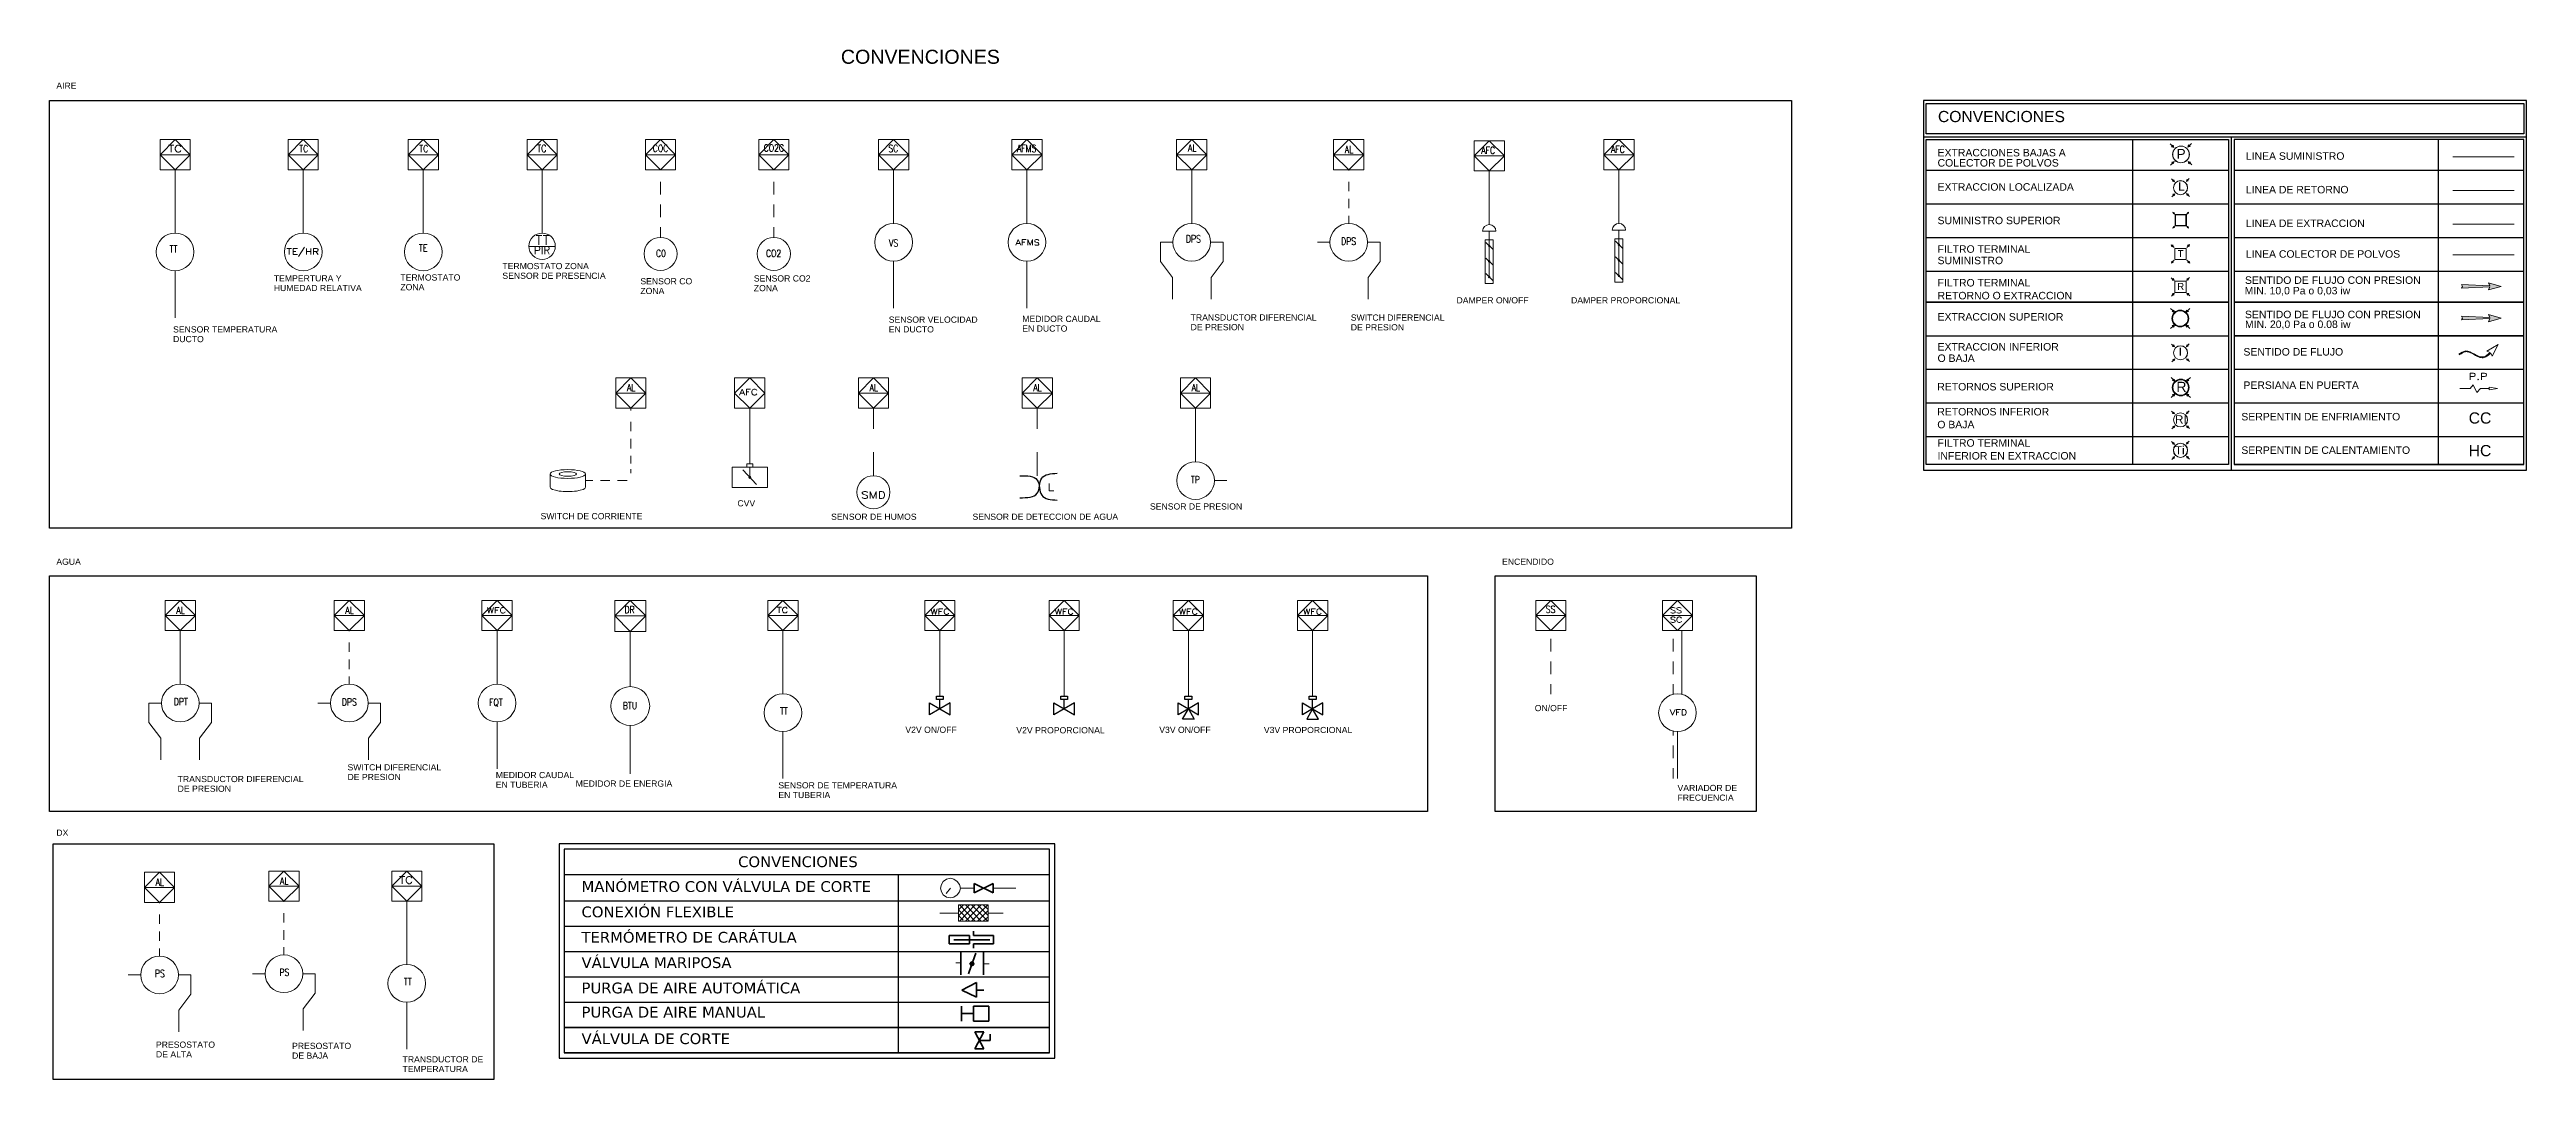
# Model space of a CAD drawing. Header units: inches. Extents: x -3 to 209, y -384 to 20.
# Drawn here: x 124.4 to 189.8, y -348.6 to -321.5 of the extents above; entities that cross this region are included whole.
import ezdxf

# ---------------------------------------------------------------- set-up
doc = ezdxf.new("R2010")
doc.units = ezdxf.units.IN
doc.header["$MEASUREMENT"] = 0
for name, pattern in [('IMPORT-5A-LINEA CAPILAR', [1, 1, 0, 0, 0]), ('IMPORT-6A-LINEA ELECTRICA', [1.55, 0.2, -0.2, 0.25, -0.2, 0.25, -0.3, 0, -0.15]), ('IMPORT-ACAD_ISO02W100 _2_', [15, 12, -3]), ('IMPORT-CIRC', [4.8, 4, -0.8]), ('IMPORT-DASHED _4_', [19.05, 12.7, -6.35])]:
    doc.linetypes.add(name, pattern=pattern)
for name, color, linetype, lineweight in [('1- Control', 10, 'IMPORT-DASHED _4_', 13), ('1-06 Colectorp', 14, 'IMPORT-DASHED _4_', 5), ('1-06-Extraccion', 114, 'Continuous', 5), ('1-CON-CONTROL', 4, 'Continuous', 5), ('1-controlAA', 4, 'Continuous', 5), ('1-extbaja', 200, 'Continuous', 5), ('1-extbajacolpol', 92, 'Continuous', 5), ('1-extlocalizada', 150, 'Continuous', 5), ('1-extsuperior', 132, 'Continuous', 5), ('1-filterminfext', 230, 'Continuous', 5), ('1-filtrotermsum', 30, 'Continuous', 5), ('1-filtroterretorno', 190, 'Continuous', 5), ('1-Lazomec', 1, 'IMPORT-CIRC', 5), ('1-retinferior', 170, 'Continuous', 5), ('1-retsuperior', 240, 'Continuous', 5), ('1-Señal electrica', 202, 'IMPORT-DASHED _4_', 5), ('1-Señalbinaria', 231, 'IMPORT-6A-LINEA ELECTRICA', 5), ('1-Stubocapilar', 63, 'IMPORT-5A-LINEA CAPILAR', 5), ('1-sumsuperior', 15, 'Continuous', 13), ('1-texto', 250, 'Continuous', 5), ('4-Retorno', 100, 'Continuous', 5), ('c-10pa', 82, 'Continuous', 5), ('c-15pa', 1, 'Continuous', 5), ('c-sent-flujo', 250, 'Continuous', 5), ('CON-CONTROL', 4, 'Continuous', 5), ('DET-INST', 3, 'Continuous', 5), ('HVAC Formato', 50, 'Continuous', 25), ('HVAC-Formato', 50, 'Continuous', 25), ('Puerta Persiana', 1, 'Continuous', 5), ('Retorno', 1, 'IMPORT-DASHED _4_', 5), ('Suministro', 170, 'Continuous', 5), ('tx-01', 255, 'Continuous', 5), ('TX-INST', 250, 'Continuous', 5)]:
    doc.layers.add(name, color=color, linetype=linetype, lineweight=lineweight)
doc.styles.add('Arial', font='arial.ttf', dxfattribs={"height": 0.225})
doc.styles.add('Arial_1', font='arial.ttf', dxfattribs={"height": 0.553237})
doc.styles.add('Arial_10', font='arial.ttf', dxfattribs={"height": 0.002459})
doc.styles.add('Arial_2', font='arial.ttf', dxfattribs={"height": 0.103502})
doc.styles.add('Arial_3', font='arial.ttf', dxfattribs={"height": 0.221725})
doc.styles.add('Arial_7', font='arial.ttf', dxfattribs={"height": 0.001967})
doc.styles.add('Arial_8', font='arial.ttf', dxfattribs={"height": 0.001672})
doc.styles.add('Arial_9', font='arial.ttf', dxfattribs={"height": 0.295643})
doc.styles.add('ROMANS', font='romans.shx', dxfattribs={"width": 0.8})
doc.styles.add('romans_1', font='romans__.ttf', dxfattribs={"height": 0.189})
doc.styles.add('romans_2', font='romans__.ttf', dxfattribs={"height": 0.15})
doc.styles.add('romans_3', font='romans__.ttf', dxfattribs={"width": 1.25, "height": 0.112})
doc.styles.add('romans_4', font='romans__.ttf', dxfattribs={"width": 1.25, "height": 0.120603})
doc.styles.add('romans_5', font='romans__.ttf', dxfattribs={"width": 1.25, "height": 0.119719})
doc.styles.add('romans_6', font='romans__.ttf', dxfattribs={"width": 1.25, "height": 0.060413})
doc.styles.add('romans_7', font='romans__.ttf', dxfattribs={"width": 1.25, "height": 0.16})
doc.styles.add('Verdana', font='verdana.ttf', dxfattribs={"height": 0.28425})

msp = doc.modelspace()

# ---------------------------------------------------------------- texts
at = {"layer": '1- Control', "color": 7, "linetype": 'Continuous', "attachment_point": 2, "line_spacing_factor": 0.964689}
for s, insert, char_height, width, style in [('PIR', (137.437, -326.647), 0.1999, 0.57139, 'romans_2'), ('T', (137.352, -326.353), 0.252, 0.23195, 'romans_1'), ('T', (137.539, -326.353), 0.252, 0.23195, 'romans_1')]:
    msp.add_mtext(s, dxfattribs=dict(at, insert=insert, char_height=char_height, width=width, style=style))
at = {"layer": '1-texto', "color": 7, "char_height": 0.28425, "attachment_point": 1, "line_spacing_factor": 1.002179, "style": 'Verdana'}
for s, insert, width in [('CONVENCIONES', (142.607, -342.729), 3.85491), ('MANÓMETRO CON VÁLVULA DE CORTE', (138.476, -343.383), 9.18143), ('CONEXIÓN FLEXIBLE', (138.476, -344.052), 4.94247), ('TERMÓMETRO DE CARÁTULA', (138.476, -344.721), 6.8089), ('VÁLVULA MARIPOSA', (138.476, -345.389), 4.82043), ('PURGA DE AIRE AUTOMÁTICA', (138.476, -346.058), 7.06733), ('PURGA DE AIRE MANUAL', (138.476, -346.695), 5.89004), ('VÁLVULA DE CORTE', (138.476, -347.395), 4.71634)]:
    msp.add_mtext(s, dxfattribs=dict(at, insert=insert, width=width))
at = {"layer": 'HVAC Formato', "color": 7, "line_spacing_factor": 0.938532}
for s, insert, char_height, width, attachment_point, style in [('CONVENCIONES', (145.319, -321.459), 0.37012, 4.98517, 1, 'Arial_10'), ('AIRE', (124.621, -322.325), 0.1633, 0.63368, 1, 'Arial_7'), ('CONVENCIONES', (174.26, -323.072), 0.29564, 3.98224, 1, 'Arial_9'), ('EXTRACCIONES BAJAS A', (174.25, -324.074), 0.1971, 4.02304, 1, 'Arial_8'), ('COLECTOR DE POLVOS', (174.25, -324.342), 0.1971, 3.80422, 1, 'Arial_8'), ('LINEA SUMINISTRO', (182.383, -324.163), 0.1971, 3.09243, 1, 'Arial_8'), ('EXTRACCION LOCALIZADA', (174.25, -324.978), 0.1971, 4.27554, 1, 'Arial_8'), ('LINEA DE RETORNO', (182.383, -325.049), 0.1971, 3.21988, 1, 'Arial_8'), ('SUMINISTRO SUPERIOR', (174.25, -325.862), 0.1971, 3.85472, 1, 'Arial_8'), ('LINEA DE EXTRACCION', (182.383, -325.936), 0.1971, 3.72967, 1, 'Arial_8'), ('FILTRO TERMINAL', (174.25, -326.615), 0.1971, 2.90967, 1, 'Arial_8'), ('TERMOSTATO ZONA\\PSENSOR DE PRESENCIA', (136.388, -327.081), 0.16333, 3.24215, 1, 'Arial_7'), ('SUMINISTRO', (174.25, -326.917), 0.1971, 2.0536, 1, 'Arial_8'), ('LINEA COLECTOR DE POLVOS', (182.383, -326.746), 0.1971, 4.84304, 1, 'Arial_8'), ('TEMPERTURA Y\\PHUMEDAD RELATIVA', (130.358, -327.404), 0.16333, 2.71806, 1, 'Arial_7'), ('TERMOSTATO\\PZONA', (133.697, -327.382), 0.1633, 1.83928, 1, 'Arial_7'), ('SENSOR CO\\PZONA', (140.028, -327.482), 0.1633, 1.62805, 1, 'Arial_7'), ('SENSOR CO2\\PZONA', (143.021, -327.407), 0.1633, 1.77949, 1, 'Arial_7'), ('DAMPER ON/OFF', (161.559, -327.984), 0.16333, 2.25974, 1, 'Arial_7'), ('DAMPER PROPORCIONAL', (164.581, -327.984), 0.16333, 3.42149, 1, 'Arial_7'), ('RETORNO O EXTRACCION', (174.249, -327.843), 0.1971, 4.21782, 1, 'Arial_8'), ('FILTRO TERMINAL', (174.25, -327.504), 0.1971, 2.90967, 1, 'Arial_8'), ('SENTIDO DE FLUJO CON PRESION', (182.36, -327.435), 0.1971, 5.51155, 1, 'Arial_8'), ('MIN. 10,0 Pa o 0,03 iw', (182.351, -327.713), 0.1971, 3.31126, 1, 'Arial_8'), ('SENSOR VELOCIDAD\\PEN DUCTO', (146.581, -328.494), 0.16333, 2.7898, 1, 'Arial_7'), ('MEDIDOR CAUDAL\\PEN DUCTO', (150.103, -328.473), 0.16333, 2.45502, 1, 'Arial_7'), ('TRANSDUCTOR DIFERENCIAL\\PDE PRESION', (154.545, -328.436), 0.16333, 3.94159, 1, 'Arial_7'), ('SWITCH DIFERENCIAL\\PDE PRESION', (158.77, -328.44), 0.16333, 2.93726, 1, 'Arial_7'), ('EXTRACCION SUPERIOR', (174.25, -328.403), 0.1971, 3.94609, 1, 'Arial_8'), ('SENTIDO DE FLUJO CON PRESION', (182.36, -328.34), 0.1971, 5.51155, 1, 'Arial_8'), ('MIN. 20,0 Pa o 0.08 iw', (182.36, -328.599), 0.1971, 3.31126, 1, 'Arial_8'), ('SENSOR TEMPERATURA\\PDUCTO', (127.7, -328.751), 0.16333, 3.24613, 1, 'Arial_7'), ('EXTRACCION INFERIOR', (174.25, -329.193), 0.1971, 3.79941, 1, 'Arial_8'), ('SENTIDO DE FLUJO', (182.319, -329.326), 0.1971, 3.1285, 1, 'Arial_8'), ('O BAJA', (174.25, -329.494), 0.1971, 1.16627, 1, 'Arial_8'), ('RETORNOS SUPERIOR', (174.243, -330.246), 0.1971, 3.65513, 1, 'Arial_8'), ('PERSIANA EN PUERTA', (182.319, -330.205), 0.1971, 3.62146, 1, 'Arial_8'), ('O BAJA', (174.243, -331.244), 0.1971, 1.16627, 1, 'Arial_8'), ('RETORNOS INFERIOR', (174.243, -330.905), 0.1971, 3.50844, 1, 'Arial_8'), ('SERPENTIN DE ENFRIAMIENTO', (182.264, -331.036), 0.1971, 4.98251, 1, 'Arial_8'), ('CC', (188.56, -331.022), 0.2956, 0.70699, 2, 'Arial_9'), ('FILTRO TERMINAL', (174.249, -331.729), 0.1971, 2.90967, 1, 'Arial_8'), ('SERPENTIN DE CALENTAMIENTO', (182.264, -331.919), 0.1971, 5.29272, 1, 'Arial_8'), ('HC', (188.56, -331.882), 0.2956, 0.70699, 2, 'Arial_9'), ('INFERIOR EN EXTRACCION', (174.249, -332.068), 0.1971, 4.34527, 1, 'Arial_8'), ('SWITCH DE CORRIENTE', (137.396, -333.676), 0.16333, 3.19233, 1, 'Arial_7'), ('CVV', (142.589, -333.337), 0.1633, 0.55796, 1, 'Arial_7'), ('SENSOR DE HUMOS', (145.059, -333.691), 0.16333, 2.68219, 1, 'Arial_7'), ('SENSOR DE DETECCION DE AGUA', (148.79, -333.691), 0.16333, 4.5673, 1, 'Arial_7'), ('SENSOR DE PRESION', (153.472, -333.42), 0.16333, 2.89541, 1, 'Arial_7'), ('AGUA', (124.621, -334.878), 0.1633, 0.76919, 1, 'Arial_7'), ('ENCENDIDO', (162.76, -334.878), 0.1633, 1.62606, 1, 'Arial_7'), ('ON/OFF', (163.623, -338.737), 0.1633, 1.02426, 1, 'Arial_7'), ('V2V ON/OFF', (147.019, -339.309), 0.1633, 1.6141, 1, 'Arial_7'), ('V2V PROPORCIONAL', (149.946, -339.322), 0.16333, 2.77585, 1, 'Arial_7'), ('V3V ON/OFF', (153.717, -339.309), 0.1633, 1.6141, 1, 'Arial_7'), ('V3V PROPORCIONAL', (156.477, -339.315), 0.16333, 2.77585, 1, 'Arial_7'), ('SWITCH DIFERENCIAL\\PDE PRESION', (132.302, -340.299), 0.16333, 2.93726, 1, 'Arial_7'), ('TRANSDUCTOR DIFERENCIAL\\PDE PRESION', (127.821, -340.608), 0.16333, 3.94159, 1, 'Arial_7'), ('MEDIDOR CAUDAL\\PEN TUBERIA', (136.214, -340.503), 0.16333, 2.45502, 1, 'Arial_7'), ('MEDIDOR DE ENERGIA', (138.322, -340.728), 0.16333, 3.02893, 1, 'Arial_7'), ('SENSOR DE TEMPERATURA\\PEN TUBERIA', (143.668, -340.774), 0.16333, 3.69848, 1, 'Arial_7'), ('VARIADOR DE\\PFRECUENCIA', (167.389, -340.844), 0.16333, 1.84924, 1, 'Arial_7'), ('DX', (124.621, -342.024), 0.1633, 0.37662, 1, 'Arial_7'), ('PRESOSTATO\\PDE ALTA', (127.249, -347.613), 0.1633, 1.81138, 1, 'Arial_7'), ('PRESOSTATO\\PDE BAJA', (130.84, -347.646), 0.1633, 1.81138, 1, 'Arial_7'), ('TRANSDUCTOR DE\\PTEMPERATURA', (133.754, -347.999), 0.16333, 2.52477, 1, 'Arial_7')]:
    msp.add_mtext(s, dxfattribs=dict(at, insert=insert, char_height=char_height, width=width, attachment_point=attachment_point, style=style))
at = {"layer": 'TX-INST', "color": 7, "style": 'ROMANS', "width": 1.25}
msp.add_text('TC', height=0.1865, dxfattribs=at).set_placement((127.57, -324.163))
at = {"layer": 'TX-INST', "color": 7, "char_height": 0.1865, "attachment_point": 2, "line_spacing_factor": 0.964689}
for s, insert, width, style in [('TC', (131.148, -323.977), 0.53553, 'ROMANS'), ('TC', (134.315, -323.977), 0.53553, 'ROMANS'), ('TC', (137.429, -323.969), 0.53553, 'ROMANS'), ('SC', (146.701, -323.969), 0.42248, 'ROMANS'), ('AFMS', (150.218, -323.969), 0.53553, 'ROMANS'), ('AL', (158.723, -323.995), 0.44628, 'ROMANS'), ('AFC', (162.395, -324.021), 0.79883, 'ROMANS'), ('AFC', (165.816, -323.991), 0.79883, 'ROMANS'), ('TT', (127.713, -326.621), 0.4195, 'ROMANS'), ('TE', (134.301, -326.595), 0.53553, 'ROMANS'), ('DPS', (154.619, -326.352), 0.2925, 'ROMANS'), ('DPS', (158.712, -326.414), 0.2925, 'ROMANS'), ('C0', (140.571, -326.733), 0.53553, 'ROMANS'), ('CO2', (143.544, -326.733), 0.53553, 'ROMANS'), ('AL', (139.785, -330.279), 0.44628, 'ROMANS'), ('AL', (146.186, -330.279), 0.44628, 'ROMANS'), ('AL', (150.506, -330.279), 0.44628, 'ROMANS'), ('AL', (154.683, -330.279), 0.44628, 'ROMANS'), ('TP', (154.672, -332.705), 0.53553, 'ROMANS'), ('AL', (127.899, -336.145), 0.44628, 'ROMANS'), ('AL', (132.358, -336.145), 0.44628, 'ROMANS'), ('DR', (139.743, -336.13), 0.53553, 'ROMANS'), ('SS', (164.04, -336.119), 0.53553, 'ROMANS'), ('DPT', (127.907, -338.557), 0.53553, 'ROMANS'), ('DPS', (132.35, -338.568), 0.53553, 'ROMANS'), ('FQT', (136.215, -338.576), 0.53553, 'ROMANS'), ('BTU', (139.755, -338.662), 0.53553, 'ROMANS'), ('TT', (143.816, -338.801), 0.33609, 'ROMANS'), ('AL', (127.351, -343.316), 0.44628, 'ROMANS'), ('AL', (130.634, -343.283), 0.44628, 'ROMANS'), ('TC', (133.846, -343.263), 0.53554, 'romans_6'), ('PS', (127.353, -345.725), 0.53553, 'ROMANS'), ('PS', (130.636, -345.692), 0.53553, 'ROMANS'), ('TT', (133.892, -345.939), 0.33609, 'ROMANS')]:
    msp.add_mtext(s, dxfattribs=dict(at, insert=insert, width=width, style=style))

# ---------------------------------------------------------------- blocks, each defined once
blk = doc.blocks.new('DIAGRAMA P_ID_dwg_valvula de corte-4445560-DIAGRAMAS DE INSTRUMENTACION')
at = {"lineweight": 35}
for points in [[(-153.189, -83.644), (-153.189, -83.644), (-153.387, -83.266), (-153.387, -83.266)], [(-153.189, -83.266), (-153.189, -83.266), (-153.387, -83.644), (-153.387, -83.644)], [(-153.387, -83.266), (-153.387, -83.266), (-153.189, -83.266), (-153.189, -83.266)], [(-153.189, -83.644), (-153.189, -83.644), (-153.387, -83.644), (-153.387, -83.644)], [(-153.288, -83.458), (-153.288, -83.458), (-153.049, -83.458), (-153.049, -83.458)], [(-153.049, -83.458), (-153.049, -83.458), (-153.049, -83.319), (-153.049, -83.319)]]:
    blk.add_open_spline(points, degree=3, dxfattribs=at)
blk = doc.blocks.new('DIAGRAMA P_ID_dwg_ARRANQUE PARO-4445563-DIAGRAMAS DE INSTRUMENTACION')
at = {"layer": '1-Señalbinaria'}
blk.add_line((0, 0), (0, 1.261), dxfattribs=at)
at = {"layer": 'CON-CONTROL', "flags": 128}
blk.add_lwpolyline([(0.299, 1.261), (-0.299, 1.261), (-0.299, 1.859), (0.299, 1.859)], close=True, dxfattribs=at)
at = {"layer": 'DET-INST'}
blk.add_line((-0.299, 1.56), (0.299, 1.56), dxfattribs=at)
at = {"layer": 'DET-INST', "flags": 128}
blk.add_lwpolyline([(0, 1.261), (-0.299, 1.56), (0, 1.859), (0.299, 1.56)], close=True, dxfattribs=at)
blk = doc.blocks.new('DIAGRAMA P_ID_dwg_Extr-Loc-4445617-DIAGRAMAS DE INSTRUMENTACION')
at = {"layer": '1-extlocalizada'}
for points in [[(-0.087, 0.087), (-0.097, 0.116), (-0.117, 0.095)], [(0.102, -0.117), (0.122, -0.096), (0.093, -0.088), (0.096, -0.098)]]:
    blk.add_hatch(color=256, dxfattribs=at).paths.add_polyline_path(points, flags=0)
h = blk.add_hatch(color=256, dxfattribs=at)
h.paths.add_polyline_path([(-0.093, -0.12), (-0.084, -0.091), (-0.113, -0.1)], flags=0)
h.paths.add_polyline_path([(0.09, 0.09), (0.119, 0.099), (0.098, 0.119)], flags=0)
h = blk.add_hatch(color=256, dxfattribs=at)
h.paths.add_polyline_path([(0.003, -0.106), (0.03, -0.102), (0.055, -0.092), (0.077, -0.075), (0.094, -0.053), (0.104, -0.028), (0.108, -0.001), (0.104, 0.027), (0.094, 0.052), (0.077, 0.074), (0.055, 0.091), (0.03, 0.101), (0.003, 0.105), (-0.025, 0.101), (-0.05, 0.091), (-0.072, 0.074), (-0.089, 0.052), (-0.099, 0.027), (-0.103, -0.001), (-0.099, -0.028), (-0.089, -0.053), (-0.072, -0.075), (-0.05, -0.092), (-0.025, -0.102)], flags=0)
h.paths.add_polyline_path([(0.003, -0.105), (-0.024, -0.101), (-0.049, -0.091), (-0.071, -0.074), (-0.088, -0.053), (-0.098, -0.028), (-0.102, -0.001), (-0.098, 0.026), (-0.088, 0.052), (-0.071, 0.073), (-0.049, 0.09), (-0.024, 0.1), (0.003, 0.104), (0.03, 0.1), (0.055, 0.09), (0.077, 0.073), (0.093, 0.052), (0.104, 0.026), (0.107, -0.001), (0.104, -0.028), (0.093, -0.053), (0.077, -0.074), (0.055, -0.091), (0.03, -0.101)], flags=0)
for p, q in [((-0.127, -0.135), (-0.103, -0.11)), ((0.137, -0.131), (0.112, -0.106))]:
    blk.add_line(p, q, dxfattribs=at)
at = {"layer": '1-extlocalizada', "flags": 128}
for points in [[(-0.132, 0.13), (-0.107, 0.105)], [(-0.097, 0.116), (-0.117, 0.095), (-0.087, 0.087)], [(0.119, 0.099), (0.098, 0.119), (0.09, 0.09)], [(0.133, 0.134), (0.108, 0.109)], [(-0.093, -0.12), (-0.084, -0.091), (-0.113, -0.1)], [(0.102, -0.117), (0.122, -0.096), (0.093, -0.088)]]:
    blk.add_lwpolyline(points, close=True, dxfattribs=at)
at = {"layer": '1-extlocalizada'}
for radius in [0.105, 0.104]:
    blk.add_circle((0.003, -0.001), radius, dxfattribs=at)
at = {"layer": '1-extlocalizada', "insert": (-0.032, 0.078), "char_height": 0.123, "width": 0.11422, "attachment_point": 1, "line_spacing_factor": 0.938532, "style": 'Arial'}
blk.add_mtext('L', dxfattribs=at)
blk = doc.blocks.new('DIAGRAMA P_ID_dwg_Sum-Term-4445620-DIAGRAMAS DE INSTRUMENTACION')
at = {"layer": '1-filtrotermsum'}
for points in [[(-0.124, 0.106), (-0.104, 0.127), (-0.133, 0.135)], [(0.141, -0.139), (0.132, -0.11), (0.112, -0.131)]]:
    blk.add_hatch(color=256, dxfattribs=at).paths.add_polyline_path(points, flags=0)
h = blk.add_hatch(color=256, dxfattribs=at)
h.paths.add_polyline_path([(-0.132, -0.14), (-0.103, -0.131), (-0.123, -0.111)], flags=0)
h.paths.add_polyline_path([(0.131, 0.108), (0.139, 0.137), (0.11, 0.128)], flags=0)
for p, q in [((-0.113, -0.121), (-0.089, -0.096)), ((0.122, -0.12), (0.096, -0.096))]:
    blk.add_line(p, q, dxfattribs=at)
at = {"layer": '1-filtrotermsum', "flags": 128}
for points in [[(-0.124, 0.106), (-0.104, 0.127), (-0.133, 0.135)], [(-0.114, 0.117), (-0.089, 0.092)], [(-0.079, 0.082), (0.086, 0.082), (0.086, -0.086), (-0.079, -0.086)], [(0.121, 0.118), (0.096, 0.092)], [(0.131, 0.108), (0.139, 0.137), (0.11, 0.128)], [(-0.103, -0.131), (-0.123, -0.111), (-0.132, -0.14)], [(0.132, -0.11), (0.112, -0.131), (0.141, -0.139)]]:
    blk.add_lwpolyline(points, close=True, dxfattribs=at)
at = {"layer": '1-filtrotermsum', "insert": (-0.039, 0.056), "char_height": 0.104, "width": 0.10481, "attachment_point": 1, "line_spacing_factor": 0.938532, "style": 'Arial_2'}
blk.add_mtext('T', dxfattribs=at)
blk = doc.blocks.new('DIAGRAMA P_ID_dwg_SENSOR DE CO EN ZONA-4445565-DIAGRAMAS DE INSTRUMENTACION')
at = {"layer": '1-Señalbinaria'}
blk.add_line((0, 0), (0, 1.337), dxfattribs=at)
at = {"layer": 'CON-CONTROL', "flags": 128}
blk.add_lwpolyline([(0.299, 1.934), (-0.299, 1.934), (-0.299, 1.337), (0.299, 1.337)], close=True, dxfattribs=at)
at = {"layer": 'DET-INST'}
blk.add_line((-0.299, 1.636), (0.299, 1.636), dxfattribs=at)
at = {"layer": 'DET-INST', "flags": 128}
blk.add_lwpolyline([(0, 1.934), (-0.299, 1.636), (0, 1.337), (0.299, 1.636)], close=True, dxfattribs=at)
at = {"layer": 'HVAC Formato', "color": 250, "lineweight": 5}
blk.add_circle((0, -0.327), 0.327, dxfattribs=at)
at = {"layer": 'HVAC Formato', "color": 7, "lineweight": 5, "insert": (0, 1.832), "char_height": 0.14, "width": 0.70504, "attachment_point": 2, "line_spacing_factor": 0.964689, "style": 'ROMANS'}
blk.add_mtext('COC', dxfattribs=at)
blk = doc.blocks.new('DIAGRAMA P_ID_dwg_SENSOR DE CO2 EN ZONA-4445566-DIAGRAMAS DE INSTRUMENTACION')
at = {"layer": '1-Señalbinaria'}
blk.add_line((0, 0), (0, 1.337), dxfattribs=at)
at = {"layer": 'CON-CONTROL', "flags": 128}
blk.add_lwpolyline([(0.299, 1.934), (-0.299, 1.934), (-0.299, 1.337), (0.299, 1.337)], close=True, dxfattribs=at)
at = {"layer": 'DET-INST'}
blk.add_line((-0.299, 1.636), (0.299, 1.636), dxfattribs=at)
at = {"layer": 'DET-INST', "flags": 128}
blk.add_lwpolyline([(0, 1.934), (-0.299, 1.636), (0, 1.337), (0.299, 1.636)], close=True, dxfattribs=at)
at = {"layer": 'HVAC Formato', "color": 250, "lineweight": 5}
blk.add_circle((0, -0.327), 0.327, dxfattribs=at)
at = {"layer": 'HVAC Formato', "color": 7, "lineweight": 5, "insert": (0, 1.838), "char_height": 0.14, "width": 0.90098, "attachment_point": 2, "line_spacing_factor": 0.964689, "style": 'ROMANS'}
blk.add_mtext('CO2C', dxfattribs=at)
blk = doc.blocks.new('DIAGRAMA P_ID_dwg_SENSOR DE VELOCIDAD-4445567-DIAGRAMAS DE INSTRUMENTACION')
at = {"layer": '1-CON-CONTROL'}
blk.add_circle((0, 1.301), 0.373, dxfattribs=at)
at = {"layer": '1-Stubocapilar'}
blk.add_line((0, 0.928), (0, 0), dxfattribs=at)
at = {"layer": '4-Retorno'}
blk.add_line((0, 2.736), (0, 1.674), dxfattribs=at)
at = {"layer": 'CON-CONTROL', "flags": 128}
blk.add_lwpolyline([(-0.299, 3.333), (0.299, 3.333), (0.299, 2.736), (-0.299, 2.736)], close=True, dxfattribs=at)
at = {"layer": 'DET-INST'}
blk.add_line((0.299, 3.034), (-0.299, 3.034), dxfattribs=at)
at = {"layer": 'DET-INST', "flags": 128}
blk.add_lwpolyline([(0, 3.333), (0.299, 3.034), (0, 2.736), (-0.299, 3.034)], close=True, dxfattribs=at)
at = {"layer": 'TX-INST', "color": 7, "insert": (0, 1.356), "char_height": 0.14, "width": 0.37345, "attachment_point": 2, "line_spacing_factor": 0.964689, "style": 'ROMANS'}
blk.add_mtext('VS', dxfattribs=at)
blk = doc.blocks.new('DIAGRAMA P_ID_dwg_MEDIDOR DE CAUDAL DE AIRE-4445568-DIAGRAMAS DE INSTRUMENTACION')
at = {"layer": '1-CON-CONTROL'}
blk.add_circle((0, 1.301), 0.373, dxfattribs=at)
at = {"layer": '1-Señal electrica'}
for p, q in [((0, 1.674), (0, 2.736)), ((0, 0), (0, 0.928))]:
    blk.add_line(p, q, dxfattribs=at)
at = {"layer": 'CON-CONTROL', "flags": 128}
blk.add_lwpolyline([(0.299, 3.333), (-0.299, 3.333), (-0.299, 2.736), (0.299, 2.736)], close=True, dxfattribs=at)
at = {"layer": 'DET-INST'}
blk.add_line((-0.299, 3.034), (0.299, 3.034), dxfattribs=at)
at = {"layer": 'DET-INST', "flags": 128}
blk.add_lwpolyline([(0, 3.333), (-0.299, 3.034), (0, 2.736), (0.299, 3.034)], close=True, dxfattribs=at)
at = {"layer": 'tx-01', "color": 7, "insert": (-0.225, 1.354), "char_height": 0.112, "width": 0.62834, "attachment_point": 1, "line_spacing_factor": 0.964689, "style": 'romans_3'}
blk.add_mtext('AFMS', dxfattribs=at)
blk = doc.blocks.new('DIAGRAMA P_ID_dwg_TRANSDUCTOR DE PRESION-4445569-DIAGRAMAS DE INSTRUMENTACION')
at = {"layer": '1-controlAA', "flags": 128}
blk.add_lwpolyline([(0.681, 3.155), (0.084, 3.155), (0.084, 2.558), (0.681, 2.558)], close=True, dxfattribs=at)
at = {"layer": '1-Señal electrica'}
blk.add_line((0.383, 1.496), (0.383, 2.558), dxfattribs=at)
at = {"layer": 'CON-CONTROL', "flags": 128}
for points in [[(0, 0), (0, 0.428), (-0.238, 0.74), (-0.238, 1.123), (0.009, 1.123), (-0.238, 1.123)], [(0.756, 1.123), (1.003, 1.123), (1.003, 0.74), (0.766, 0.428), (0.766, 0)]]:
    blk.add_lwpolyline(points, dxfattribs=at)
at = {"layer": 'CON-CONTROL'}
blk.add_circle((0.383, 1.123), 0.373, dxfattribs=at)
at = {"layer": 'DET-INST'}
blk.add_line((0.084, 2.856), (0.681, 2.856), dxfattribs=at)
at = {"layer": 'DET-INST', "flags": 128}
blk.add_lwpolyline([(0.383, 3.155), (0.084, 2.856), (0.383, 2.558), (0.681, 2.856)], close=True, dxfattribs=at)
at = {"layer": 'TX-INST', "color": 7, "insert": (0.395, 3.06), "char_height": 0.14, "width": 0.33494, "attachment_point": 2, "line_spacing_factor": 0.964689, "style": 'ROMANS'}
blk.add_mtext('AL', dxfattribs=at)
blk = doc.blocks.new('DIAGRAMA P_ID_dwg_PID-CONV-DMOT-4445571-DIAGRAMAS DE INSTRUMENTACION')
at = {"layer": 'CON-CONTROL'}
blk.add_line((-0.207, 0.946), (0.207, 0.946), dxfattribs=at)
at = {"layer": 'CON-CONTROL', "flags": 128}
blk.add_lwpolyline([(-0.126, -0.686), (0.126, -0.686), (0.126, 0.674), (-0.126, 0.674)], close=True, dxfattribs=at)
at = {"layer": 'CON-CONTROL'}
blk.add_arc((0, 0.946), 0.207, 360, 180, dxfattribs=at)
at = {"layer": 'DET-INST'}
for p, q in [((0, 0.946), (0, -0.489)), ((-0.108, 0.597), (0.108, 0.381)), ((-0.108, 0.108), (0.108, -0.108)), ((-0.108, -0.381), (0.108, -0.597))]:
    blk.add_line(p, q, dxfattribs=at)
for centre, start, end in [((0, 0.489), 360, 180), ((0, 0.489), 180, 360), ((0, 0), 360, 180), ((0, 0), 180, 360), ((0, -0.489), 360, 180), ((0, -0.489), 180, 360)]:
    blk.add_arc(centre, 0.0211, start, end, dxfattribs=at)
blk = doc.blocks.new('DIAGRAMA P_ID_dwg_CVV-4445574-DIAGRAMAS DE INSTRUMENTACION')
at = {"layer": 'DET-INST'}
for p, q in [((558.116, 390.393), (557.916, 390.393)), ((557.97, 390.253), (558.262, 390.526))]:
    blk.add_line(p, q, dxfattribs=at)
at = {"layer": 'DET-INST', "flags": 128}
for points in [[(557.916, 390.449), (557.848, 390.449), (557.848, 390.33), (557.916, 390.33)], [(557.916, 390.743), (558.316, 390.743), (558.316, 390.043), (557.916, 390.043)]]:
    blk.add_lwpolyline(points, close=True, dxfattribs=at)
at = {"layer": 'DET-INST'}
blk.add_circle((558.116, 390.393), 0.0221, dxfattribs=at)
blk = doc.blocks.new('DIAGRAMA P_ID_dwg_CVV1-4445575-DIAGRAMAS DE INSTRUMENTACION')
at = {"layer": '1-controlAA', "flags": 128}
blk.add_lwpolyline([(0.299, 1.698), (-0.299, 1.698), (-0.299, 1.1), (0.299, 1.1)], close=True, dxfattribs=at)
at = {"layer": '1-Señal electrica'}
blk.add_line((0, 0), (0, 1.1), dxfattribs=at)
at = {"layer": 'DET-INST', "flags": 128}
blk.add_lwpolyline([(0, 1.698), (-0.299, 1.399), (0, 1.1), (0.299, 1.399)], close=True, dxfattribs=at)
at = {"rotation": 270}
blk.add_blockref('DIAGRAMA P_ID_dwg_CVV-4445574-DIAGRAMAS DE INSTRUMENTACION', (-390.39, 557.848), dxfattribs=at)
at = {"layer": 'TX-INST', "color": 7, "insert": (-0.024, 1.478), "char_height": 0.1206, "width": 0.51647, "attachment_point": 2, "line_spacing_factor": 0.964689, "style": 'romans_4'}
blk.add_mtext('AFC', dxfattribs=at)
blk = doc.blocks.new('DIAGRAMA P_ID_dwg_MEDIDOR DE CAUDAL DE AGUA-4445578-DIAGRAMAS DE INSTRUMENTACION')
at = {"layer": '1-Señal electrica'}
for p, q in [((0, 1.674), (0, 2.736)), ((0, 0), (0, 0.928))]:
    blk.add_line(p, q, dxfattribs=at)
at = {"layer": 'CON-CONTROL', "flags": 128}
blk.add_lwpolyline([(0.299, 3.333), (-0.299, 3.333), (-0.299, 2.736), (0.299, 2.736)], close=True, dxfattribs=at)
at = {"layer": 'CON-CONTROL'}
blk.add_circle((0, 1.301), 0.373, dxfattribs=at)
at = {"layer": 'DET-INST'}
blk.add_line((-0.299, 3.034), (0.299, 3.034), dxfattribs=at)
at = {"layer": 'DET-INST', "flags": 128}
blk.add_lwpolyline([(0, 3.333), (-0.299, 3.034), (0, 2.736), (0.299, 3.034)], close=True, dxfattribs=at)
at = {"layer": 'tx-01', "color": 7, "insert": (-0.202, 3.192), "char_height": 0.112, "width": 0.52518, "attachment_point": 1, "line_spacing_factor": 0.964689, "style": 'romans_3'}
blk.add_mtext('WFC', dxfattribs=at)
blk = doc.blocks.new('DIAGRAMA P_ID_dwg_A$C12F1752D-4445579-DIAGRAMAS DE INSTRUMENTACION')
at = {"layer": 'HVAC Formato', "flags": 128}
blk.add_lwpolyline([(0.135, 0.166), (0.27, 0.244), (0.27, 0.088), (0.135, 0.166), (0, 0.244), (0, 0.088), (0.135, 0.166), (0.135, 0.04)], dxfattribs=at)
blk.add_lwpolyline([(0.09, 0.04), (0.09, 0), (0.18, 0), (0.18, 0.04)], close=True, dxfattribs=at)
blk = doc.blocks.new('DIAGRAMA P_ID_dwg_V 2 VIAS ON-OFF-4445580-DIAGRAMAS DE INSTRUMENTACION')
at = {"layer": '1-Lazomec'}
blk.add_line((0, 0.249), (0, 1.55), dxfattribs=at)
at = {"layer": 'CON-CONTROL', "flags": 128}
blk.add_lwpolyline([(0.299, 2.148), (-0.299, 2.148), (-0.299, 1.55), (0.299, 1.55)], close=True, dxfattribs=at)
at = {"layer": 'DET-INST'}
blk.add_line((-0.299, 1.849), (0.299, 1.849), dxfattribs=at)
at = {"layer": 'DET-INST', "flags": 128}
blk.add_lwpolyline([(0, 2.148), (-0.299, 1.849), (0, 1.55), (0.299, 1.849)], close=True, dxfattribs=at)
at = {"extrusion": (0, 0, -1), "xscale": 1.5, "yscale": 1.5, "zscale": -1.5, "rotation": 180}
blk.add_blockref('DIAGRAMA P_ID_dwg_A$C12F1752D-4445579-DIAGRAMAS DE INSTRUMENTACION', (0.203, 0.249), dxfattribs=at)
at = {"layer": 'tx-01', "color": 7, "insert": (-0.185, 1.982), "char_height": 0.112, "width": 0.52518, "attachment_point": 1, "line_spacing_factor": 0.964689, "style": 'romans_3'}
blk.add_mtext('WFC', dxfattribs=at)
blk = doc.blocks.new('DIAGRAMA P_ID_dwg_V 2 VIAS PROPORCIONAL-4445581-DIAGRAMAS DE INSTRUMENTACION')
at = {"layer": '1-Lazomec'}
blk.add_line((0, 0.249), (0, 1.55), dxfattribs=at)
at = {"layer": 'CON-CONTROL', "flags": 128}
blk.add_lwpolyline([(0.299, 2.148), (-0.299, 2.148), (-0.299, 1.55), (0.299, 1.55)], close=True, dxfattribs=at)
at = {"layer": 'DET-INST'}
blk.add_line((-0.299, 1.849), (0.299, 1.849), dxfattribs=at)
at = {"layer": 'DET-INST', "flags": 128}
blk.add_lwpolyline([(0, 2.148), (-0.299, 1.849), (0, 1.55), (0.299, 1.849)], close=True, dxfattribs=at)
at = {"layer": 'HVAC Formato', "flags": 128}
blk.add_lwpolyline([(0, 0), (0.203, -0.117), (0.203, 0.117), (0, 0), (-0.203, -0.117), (-0.203, 0.117), (0, 0), (0, 0.189)], dxfattribs=at)
blk.add_lwpolyline([(-0.068, 0.189), (-0.068, 0.249), (0.068, 0.249), (0.068, 0.189)], close=True, dxfattribs=at)
at = {"layer": 'tx-01', "color": 7, "insert": (-0.186, 1.982), "char_height": 0.112, "width": 0.52518, "attachment_point": 1, "line_spacing_factor": 0.964689, "style": 'romans_3'}
blk.add_mtext('WFC', dxfattribs=at)
blk = doc.blocks.new('DIAGRAMA P_ID_dwg_V 3 VIAS ON-OFF-4445582-DIAGRAMAS DE INSTRUMENTACION')
at = {"layer": '1-Lazomec'}
blk.add_line((0, 0.249), (0, 1.55), dxfattribs=at)
at = {"layer": 'CON-CONTROL', "flags": 128}
blk.add_lwpolyline([(0.299, 2.148), (-0.299, 2.148), (-0.299, 1.55), (0.299, 1.55)], close=True, dxfattribs=at)
at = {"layer": 'DET-INST'}
blk.add_line((-0.299, 1.849), (0.299, 1.849), dxfattribs=at)
at = {"layer": 'DET-INST', "flags": 128}
blk.add_lwpolyline([(0, 2.148), (-0.299, 1.849), (0, 1.55), (0.299, 1.849)], close=True, dxfattribs=at)
at = {"layer": 'HVAC Formato', "flags": 128}
blk.add_lwpolyline([(0, 0), (0.117, -0.203), (-0.117, -0.203)], close=True, dxfattribs=at)
at = {"extrusion": (0, 0, -1), "xscale": 1.5, "yscale": 1.5, "zscale": -1.5, "rotation": 180}
blk.add_blockref('DIAGRAMA P_ID_dwg_A$C12F1752D-4445579-DIAGRAMAS DE INSTRUMENTACION', (0.203, 0.249), dxfattribs=at)
at = {"layer": 'tx-01', "color": 7, "insert": (-0.189, 1.982), "char_height": 0.112, "width": 0.52518, "attachment_point": 1, "line_spacing_factor": 0.964689, "style": 'romans_3'}
blk.add_mtext('WFC', dxfattribs=at)
blk = doc.blocks.new('DIAGRAMA P_ID_dwg_V 3 VIAS PROPORCIONAL-4445583-DIAGRAMAS DE INSTRUMENTACION')
at = {"layer": '1-Lazomec'}
blk.add_line((0, 0.249), (0, 1.55), dxfattribs=at)
at = {"layer": 'CON-CONTROL', "flags": 128}
blk.add_lwpolyline([(0.299, 2.148), (-0.299, 2.148), (-0.299, 1.55), (0.299, 1.55)], close=True, dxfattribs=at)
at = {"layer": 'DET-INST'}
blk.add_line((-0.299, 1.849), (0.299, 1.849), dxfattribs=at)
at = {"layer": 'DET-INST', "flags": 128}
blk.add_lwpolyline([(0, 2.148), (-0.299, 1.849), (0, 1.55), (0.299, 1.849)], close=True, dxfattribs=at)
at = {"layer": 'HVAC Formato', "flags": 128}
blk.add_lwpolyline([(0, 0), (-0.117, -0.203), (0.117, -0.203), (0, 0), (0.203, -0.117), (0.203, 0.117), (0, 0), (-0.203, -0.117), (-0.203, 0.117), (0, 0), (0, 0.189)], dxfattribs=at)
blk.add_lwpolyline([(-0.068, 0.189), (-0.068, 0.249), (0.068, 0.249), (0.068, 0.189)], close=True, dxfattribs=at)
at = {"layer": 'tx-01', "color": 7, "insert": (-0.189, 1.982), "char_height": 0.112, "width": 0.52518, "attachment_point": 1, "line_spacing_factor": 0.964689, "style": 'romans_3'}
blk.add_mtext('WFC', dxfattribs=at)
blk = doc.blocks.new('DIAGRAMA P_ID_dwg_SENSOR DE TEMPERATURA EN TUBERIA-4445584-DIAGRAMAS DE INSTRUMENTACION')
at = {"layer": '1-Lazomec'}
blk.add_line((0, 0.928), (0, 0), dxfattribs=at)
at = {"layer": '1-Señal electrica', "flags": 128}
blk.add_lwpolyline([(0, 2.926), (0, 1.674)], close=True, dxfattribs=at)
at = {"layer": 'CON-CONTROL', "flags": 128}
blk.add_lwpolyline([(-0.299, 3.524), (0.299, 3.524), (0.299, 2.926), (-0.299, 2.926)], close=True, dxfattribs=at)
at = {"layer": 'CON-CONTROL'}
blk.add_circle((0, 1.301), 0.373, dxfattribs=at)
at = {"layer": 'DET-INST'}
blk.add_line((0.299, 3.225), (-0.299, 3.225), dxfattribs=at)
at = {"layer": 'DET-INST', "flags": 128}
blk.add_lwpolyline([(0, 3.524), (0.299, 3.225), (0, 2.926), (-0.299, 3.225)], close=True, dxfattribs=at)
at = {"layer": 'tx-01', "color": 7, "insert": (-0.12, 3.387), "char_height": 0.112, "width": 0.32154, "attachment_point": 1, "line_spacing_factor": 0.964689, "style": 'romans_3'}
blk.add_mtext('TC', dxfattribs=at)
blk = doc.blocks.new('DIAGRAMA P_ID_dwg_ARRANQUE-PARO-VARIADOR-4445586-DIAGRAMAS DE INSTRUMENTACION')
at = {"layer": '1-CON-CONTROL'}
blk.add_circle((0.085, 1.301), 0.373, dxfattribs=at)
at = {"layer": '1-Señal electrica'}
for p, q in [((0.169, 1.665), (0.169, 2.926)), ((0.085, 0), (0.085, 0.928))]:
    blk.add_line(p, q, dxfattribs=at)
at = {"layer": '1-Señalbinaria'}
for p, q in [((0, 1.665), (0, 2.926)), ((0, 0), (0, 0.928))]:
    blk.add_line(p, q, dxfattribs=at)
at = {"layer": 'CON-CONTROL', "flags": 128}
blk.add_lwpolyline([(0.383, 2.926), (-0.214, 2.926), (-0.214, 3.524), (0.383, 3.524)], close=True, dxfattribs=at)
at = {"layer": 'DET-INST'}
blk.add_line((-0.214, 3.225), (0.383, 3.225), dxfattribs=at)
at = {"layer": 'DET-INST', "flags": 128}
blk.add_lwpolyline([(0.085, 2.926), (-0.214, 3.225), (0.085, 3.524), (0.383, 3.225)], close=True, dxfattribs=at)
at = {"layer": 'tx-01', "color": 7, "char_height": 0.112, "attachment_point": 1, "line_spacing_factor": 0.964689, "style": 'romans_3'}
for s, insert, width in [('SS', (-0.065, 3.383), 0.3135), ('SC', (-0.065, 3.197), 0.35235), ('VFD', (-0.065, 1.363), 0.44882)]:
    blk.add_mtext(s, dxfattribs=dict(at, insert=insert, width=width))
blk = doc.blocks.new('DIAGRAMA P_ID_dwg_ACTRIX_10-4445587-DIAGRAMAS DE INSTRUMENTACION')
at = {"layer": 'HVAC Formato', "color": 250, "lineweight": 5}
for p, q in [((-0.348, 0), (-0.348, -0.261)), ((0.348, 0), (0.348, -0.261))]:
    blk.add_line(p, q, dxfattribs=at)
for major_axis in [(-0.348, 0), (-0.174, 0)]:
    blk.add_ellipse((0, 0), major_axis=major_axis, ratio=0.25, dxfattribs=at)
blk.add_ellipse((0, -0.261), major_axis=(-0.348, 0), ratio=0.25, start_param=0, end_param=3.141593, dxfattribs=at)
blk = doc.blocks.new('DIAGRAMA P_ID_dwg_SENSOR DE TEMPERATURA Y HUMEDAD-4445589-DIAGRAMAS DE INSTRUMENTACION')
at = {"layer": '1-Señal electrica', "flags": 128}
blk.add_lwpolyline([(0, 1.252), (0, 0)], close=True, dxfattribs=at)
at = {"layer": 'CON-CONTROL', "flags": 128}
blk.add_lwpolyline([(-0.299, 1.849), (0.299, 1.849), (0.299, 1.252), (-0.299, 1.252)], close=True, dxfattribs=at)
at = {"layer": 'CON-CONTROL'}
blk.add_circle((0, -0.373), 0.373, dxfattribs=at)
at = {"layer": 'DET-INST'}
blk.add_line((0.299, 1.55), (-0.299, 1.55), dxfattribs=at)
at = {"layer": 'DET-INST', "flags": 128}
blk.add_lwpolyline([(0, 1.849), (0.299, 1.55), (0, 1.252), (-0.299, 1.55)], close=True, dxfattribs=at)
at = {"layer": 'TX-INST', "color": 7, "insert": (-0.007, -0.305), "char_height": 0.1197, "width": 0.84922, "attachment_point": 2, "line_spacing_factor": 0.964689, "style": 'romans_5'}
blk.add_mtext('TE/HR', dxfattribs=at)
blk = doc.blocks.new('DIAGRAMA P_ID_dwg_SENSOR DE HUMOS-4445590-DIAGRAMAS DE INSTRUMENTACION')
at = {"layer": '1-Señalbinaria'}
blk.add_line((0, 0), (0, 0.577), dxfattribs=at)
at = {"layer": 'CON-CONTROL', "flags": 128}
blk.add_lwpolyline([(0.129, 0.835), (-0.129, 0.835), (-0.129, 0.577), (0.129, 0.577)], close=True, dxfattribs=at)
at = {"layer": 'DET-INST'}
blk.add_line((-0.129, 0.706), (0.129, 0.706), dxfattribs=at)
at = {"layer": 'DET-INST', "flags": 128}
blk.add_lwpolyline([(0, 0.835), (-0.129, 0.706), (0, 0.577), (0.129, 0.706)], close=True, dxfattribs=at)
at = {"layer": 'HVAC Formato', "color": 250, "lineweight": 5}
blk.add_circle((0, -0.141), 0.141, dxfattribs=at)
at = {"layer": 'HVAC Formato', "color": 7, "lineweight": 5, "insert": (0, -0.135), "char_height": 0.0604, "width": 0.27462, "attachment_point": 2, "line_spacing_factor": 0.964689, "style": 'romans_6'}
blk.add_mtext('SMD', dxfattribs=at)
blk = doc.blocks.new('DIAGRAMA P_ID_dwg_SENSOR DE AGUA-4445591-DIAGRAMAS DE INSTRUMENTACION')
at = {"layer": '1-Señalbinaria'}
blk.add_line((0, 0), (0, 0.577), dxfattribs=at)
at = {"layer": 'CON-CONTROL', "flags": 128}
blk.add_lwpolyline([(0.129, 0.835), (-0.129, 0.835), (-0.129, 0.577), (0.129, 0.577)], close=True, dxfattribs=at)
at = {"layer": 'DET-INST'}
blk.add_line((-0.129, 0.706), (0.129, 0.706), dxfattribs=at)
at = {"layer": 'DET-INST', "flags": 128}
blk.add_lwpolyline([(0, 0.835), (-0.129, 0.706), (0, 0.577), (0.129, 0.706)], close=True, dxfattribs=at)
at = {"layer": 'HVAC Formato', "color": 6}
blk.add_open_spline([(-0.149, -0.188), (-0.087, -0.188), (0.029, -0.188), (0.009, 0.009), (0.116, 0.017), (0.17, 0.021)], degree=3, knots=[0, 0, 0, 0, 0.1535509, 0.2877493, 0.4264313, 0.4264313, 0.4264313, 0.4264313], dxfattribs=at)
at = {"layer": 'HVAC Formato', "color": 5}
blk.add_open_spline([(-0.149, 0), (-0.087, 0), (0.029, 0), (0.009, -0.197), (0.116, -0.205), (0.17, -0.209)], degree=3, knots=[0, 0, 0, 0, 0.1535509, 0.2877493, 0.4264313, 0.4264313, 0.4264313, 0.4264313], dxfattribs=at)
at = {"layer": 'HVAC Formato', "color": 7, "lineweight": 5, "insert": (0.116, -0.068), "char_height": 0.0604, "width": 0.06793, "attachment_point": 2, "line_spacing_factor": 0.964689, "style": 'romans_6'}
blk.add_mtext('L', dxfattribs=at)
blk = doc.blocks.new('DIAGRAMA P_ID_dwg_Extr-inf-4445596-DIAGRAMAS DE INSTRUMENTACION')
at = {"layer": '1-extbaja'}
for points in [[(-0.087, 0.087), (-0.097, 0.116), (-0.117, 0.095)], [(0.102, -0.117), (0.122, -0.096), (0.093, -0.088)]]:
    blk.add_hatch(color=256, dxfattribs=at).paths.add_polyline_path(points, flags=0)
h = blk.add_hatch(color=256, dxfattribs=at)
h.paths.add_polyline_path([(-0.093, -0.12), (-0.084, -0.091), (-0.113, -0.1)], flags=0)
h.paths.add_polyline_path([(0.09, 0.09), (0.119, 0.099), (0.098, 0.119)], flags=0)
h = blk.add_hatch(color=256, dxfattribs=at)
h.paths.add_polyline_path([(0.003, -0.106), (0.03, -0.102), (0.055, -0.092), (0.08, -0.072), (0.094, -0.053), (0.104, -0.028), (0.108, -0.001), (0.104, 0.027), (0.094, 0.052), (0.077, 0.074), (0.055, 0.091), (0.03, 0.101), (0.003, 0.105), (-0.025, 0.101), (-0.05, 0.091), (-0.072, 0.074), (-0.089, 0.052), (-0.099, 0.027), (-0.103, -0.001), (-0.099, -0.028), (-0.089, -0.053), (-0.072, -0.075), (-0.05, -0.092), (-0.025, -0.102)], flags=0)
h.paths.add_polyline_path([(0.003, -0.105), (-0.024, -0.101), (-0.049, -0.091), (-0.073, -0.072), (-0.088, -0.053), (-0.098, -0.028), (-0.102, -0.001), (-0.098, 0.026), (-0.088, 0.052), (-0.071, 0.073), (-0.049, 0.09), (-0.024, 0.1), (0.003, 0.104), (0.03, 0.1), (0.055, 0.09), (0.077, 0.073), (0.093, 0.052), (0.104, 0.026), (0.107, -0.001), (0.104, -0.028), (0.093, -0.053), (0.077, -0.074), (0.055, -0.091), (0.03, -0.101)], flags=0)
for p, q in [((-0.127, -0.135), (-0.103, -0.11)), ((0.137, -0.131), (0.112, -0.106))]:
    blk.add_line(p, q, dxfattribs=at)
at = {"layer": '1-extbaja', "flags": 128}
for points in [[(-0.132, 0.13), (-0.107, 0.105)], [(-0.097, 0.116), (-0.117, 0.095), (-0.087, 0.087)], [(0.119, 0.099), (0.098, 0.119), (0.09, 0.09)], [(0.133, 0.134), (0.108, 0.109)], [(-0.093, -0.12), (-0.084, -0.091), (-0.113, -0.1)], [(0.102, -0.117), (0.122, -0.096), (0.093, -0.088)]]:
    blk.add_lwpolyline(points, close=True, dxfattribs=at)
at = {"layer": '1-extbaja'}
for radius in [0.105, 0.104]:
    blk.add_circle((0.003, -0.001), radius, dxfattribs=at)
at = {"layer": '1-extbaja', "insert": (-0.024, 0.078), "char_height": 0.123, "width": 0.05711, "attachment_point": 1, "line_spacing_factor": 0.938532, "style": 'Arial'}
blk.add_mtext('I', dxfattribs=at)
blk = doc.blocks.new('DIAGRAMA P_ID_dwg_Retorno-4445597-DIAGRAMAS DE INSTRUMENTACION')
at = {"layer": '1-retsuperior'}
for points in [[(-0.08, 0.095), (-0.09, 0.13), (-0.115, 0.106)], [(0.092, 0.095), (0.126, 0.106), (0.101, 0.13)], [(-0.09, -0.123), (-0.08, -0.088), (-0.115, -0.099)], [(0.101, -0.123), (0.126, -0.099), (0.092, -0.088)]]:
    blk.add_hatch(color=256, dxfattribs=at).paths.add_polyline_path(points, flags=0)
for p, q in [((-0.102, 0.118), (-0.138, 0.154)), ((0.114, 0.118), (0.149, 0.154)), ((-0.102, -0.111), (-0.138, -0.146)), ((0.114, -0.111), (0.149, -0.146))]:
    blk.add_line(p, q, dxfattribs=at)
at = {"layer": '1-retsuperior', "flags": 128}
for points in [[(-0.115, 0.106), (-0.09, 0.13), (-0.08, 0.095)], [(0.126, 0.106), (0.101, 0.13), (0.092, 0.095)], [(-0.115, -0.099), (-0.09, -0.123), (-0.08, -0.088)], [(0.126, -0.099), (0.101, -0.123), (0.092, -0.088)]]:
    blk.add_lwpolyline(points, close=True, dxfattribs=at)
at = {"layer": '1-retsuperior'}
for radius in [0.125, 0.115]:
    blk.add_circle((0.006, 0.004), radius, dxfattribs=at)
at = {"layer": '1-retsuperior', "insert": (-0.059, 0.089), "char_height": 0.15, "width": 0.17935, "attachment_point": 1, "line_spacing_factor": 0.938532, "style": 'Arial_1'}
blk.add_mtext('R', dxfattribs=at)
blk = doc.blocks.new('DIAGRAMA P_ID_dwg_Sum-Ret-4445598-DIAGRAMAS DE INSTRUMENTACION')
at = {"layer": '1-filtroterretorno'}
h = blk.add_hatch(color=256, dxfattribs=at)
h.paths.add_polyline_path([(0.107, -0.123), (0.127, -0.102), (0.098, -0.094)], flags=0)
h.paths.add_polyline_path([(-0.09, 0.091), (-0.099, 0.12), (-0.119, 0.099)], flags=0)
h = blk.add_hatch(color=256, dxfattribs=at)
h.paths.add_polyline_path([(-0.097, -0.125), (-0.089, -0.096), (-0.118, -0.105)], flags=0)
h.paths.add_polyline_path([(0.096, 0.092), (0.125, 0.102), (0.105, 0.122)], flags=0)
for p, q in [((-0.135, 0.134), (-0.109, 0.109)), ((0.115, 0.112), (0.139, 0.137)), ((-0.132, -0.14), (-0.107, -0.115)), ((0.117, -0.113), (0.142, -0.137))]:
    blk.add_line(p, q, dxfattribs=at)
at = {"layer": '1-filtroterretorno', "flags": 128}
for points in [[(-0.119, 0.099), (-0.09, 0.091), (-0.099, 0.12)], [(-0.079, 0.082), (0.086, 0.082), (0.086, -0.086), (-0.079, -0.086)], [(0.125, 0.102), (0.105, 0.122), (0.096, 0.092)], [(-0.097, -0.125), (-0.089, -0.096), (-0.118, -0.105)], [(0.107, -0.123), (0.127, -0.102), (0.098, -0.094)]]:
    blk.add_lwpolyline(points, close=True, dxfattribs=at)
at = {"layer": '1-filtroterretorno', "insert": (-0.046, 0.056), "char_height": 0.104, "width": 0.12376, "attachment_point": 1, "line_spacing_factor": 0.938532, "style": 'Arial_2'}
blk.add_mtext('R', dxfattribs=at)
blk = doc.blocks.new('DIAGRAMA P_ID_dwg_ret-term-4445599-DIAGRAMAS DE INSTRUMENTACION')
at = {"layer": '1-filterminfext'}
for points in [[(-0.162, 0.157), (-0.179, 0.209), (-0.215, 0.172)], [(0.179, -0.209), (0.215, -0.172), (0.162, -0.157)]]:
    blk.add_hatch(color=256, dxfattribs=at).paths.add_polyline_path(points, flags=0)
h = blk.add_hatch(color=256, dxfattribs=at)
h.paths.add_polyline_path([(-0.172, -0.215), (-0.157, -0.162), (-0.209, -0.179)], flags=0)
h.paths.add_polyline_path([(0.157, 0.162), (0.209, 0.179), (0.172, 0.215)], flags=0)
h = blk.add_hatch(color=256, dxfattribs=at)
h.paths.add_polyline_path([(0.023, -0.188), (0.067, -0.177), (0.108, -0.156), (0.142, -0.126), (0.168, -0.088), (0.184, -0.045), (0.19, 0), (0.184, 0.045), (0.168, 0.088), (0.142, 0.126), (0.108, 0.156), (0.067, 0.177), (0.023, 0.188), (-0.023, 0.188), (-0.067, 0.177), (-0.108, 0.156), (-0.142, 0.126), (-0.168, 0.088), (-0.184, 0.045), (-0.19, 0), (-0.184, -0.045), (-0.168, -0.088), (-0.142, -0.126), (-0.108, -0.156), (-0.067, -0.177), (-0.023, -0.188)], flags=0)
h.paths.add_polyline_path([(-0.023, -0.186), (-0.067, -0.176), (-0.107, -0.155), (-0.141, -0.125), (-0.166, -0.087), (-0.182, -0.045), (-0.188, 0), (-0.182, 0.045), (-0.166, 0.087), (-0.141, 0.125), (-0.107, 0.155), (-0.067, 0.176), (-0.023, 0.186), (0.023, 0.186), (0.067, 0.176), (0.107, 0.155), (0.141, 0.125), (0.166, 0.087), (0.182, 0.045), (0.188, 0), (0.182, -0.045), (0.166, -0.087), (0.141, -0.125), (0.107, -0.155), (0.067, -0.176), (0.023, -0.186)], flags=0)
for p, q in [((-0.234, -0.242), (-0.19, -0.197)), ((0.242, -0.234), (0.197, -0.19))]:
    blk.add_line(p, q, dxfattribs=at)
at = {"layer": '1-filterminfext', "flags": 128}
for points in [[(-0.197, 0.19), (-0.242, 0.234)], [(-0.179, 0.209), (-0.162, 0.157), (-0.215, 0.172)], [(0.209, 0.179), (0.157, 0.162), (0.172, 0.215)], [(0.19, 0.197), (0.234, 0.242)], [(-0.209, -0.179), (-0.172, -0.215), (-0.157, -0.162)], [(0.179, -0.209), (0.162, -0.157), (0.215, -0.172)]]:
    blk.add_lwpolyline(points, close=True, dxfattribs=at)
at = {"layer": '1-filterminfext'}
for radius in [0.19, 0.188]:
    blk.add_circle((0, 0), radius, dxfattribs=at)
at = {"layer": '1-filterminfext', "insert": (-0.148, 0.111), "char_height": 0.2217, "width": 0.30569, "attachment_point": 1, "line_spacing_factor": 0.938532, "style": 'Arial_3'}
blk.add_mtext('Ti', dxfattribs=at)
blk = doc.blocks.new('DIAGRAMA P_ID_dwg__ClosedBlank-4445600-DIAGRAMAS DE INSTRUMENTACION')
at = {"layer": 'Puerta Persiana', "flags": 128}
blk.add_lwpolyline([(-1, -0.17), (-1, 0.17), (0, 0)], close=True, dxfattribs=at)
blk = doc.blocks.new('DIAGRAMA P_ID_dwg_A$C393F4153-4445601-DIAGRAMAS DE INSTRUMENTACION')
at = {"layer": 'Puerta Persiana'}
blk.add_line((0.698, 0.098), (0.49, 0.098), dxfattribs=at)
at = {"layer": 'Puerta Persiana', "flags": 128}
blk.add_lwpolyline([(0, 0.098), (0.242, 0.098), (0.314, 0.183), (0.401, 0), (0.49, 0.098)], dxfattribs=at)
at = {"xscale": 0.2, "yscale": 0.2, "zscale": 0.2}
blk.add_blockref('DIAGRAMA P_ID_dwg__ClosedBlank-4445600-DIAGRAMAS DE INSTRUMENTACION', (0.898, 0.098), dxfattribs=at)
at = {"layer": 'Puerta Persiana', "insert": (0.434, 0.467), "char_height": 0.16, "width": 0.58567, "attachment_point": 2, "line_spacing_factor": 0.964689, "style": 'romans_7'}
blk.add_mtext('P.P', dxfattribs=at)
blk = doc.blocks.new('DIAGRAMA P_ID_dwg_Ret-inf-4445618-DIAGRAMAS DE INSTRUMENTACION')
at = {"layer": '1-retinferior'}
for points in [[(-0.087, 0.087), (-0.097, 0.116), (-0.117, 0.095)], [(0.102, -0.117), (0.122, -0.096), (0.093, -0.088)]]:
    blk.add_hatch(color=256, dxfattribs=at).paths.add_polyline_path(points, flags=0)
h = blk.add_hatch(color=256, dxfattribs=at)
h.paths.add_polyline_path([(-0.093, -0.12), (-0.084, -0.091), (-0.113, -0.1)], flags=0)
h.paths.add_polyline_path([(0.09, 0.09), (0.119, 0.099), (0.098, 0.119)], flags=0)
h = blk.add_hatch(color=256, dxfattribs=at)
h.paths.add_polyline_path([(0.003, -0.106), (0.03, -0.102), (0.055, -0.092), (0.077, -0.075), (0.094, -0.053), (0.104, -0.028), (0.108, -0.001), (0.104, 0.027), (0.094, 0.052), (0.077, 0.074), (0.055, 0.091), (0.03, 0.101), (0.003, 0.105), (-0.025, 0.101), (-0.05, 0.091), (-0.072, 0.074), (-0.089, 0.052), (-0.099, 0.027), (-0.103, -0.001), (-0.099, -0.028), (-0.089, -0.053), (-0.072, -0.075), (-0.05, -0.092), (-0.025, -0.102)], flags=0)
h.paths.add_polyline_path([(0.003, -0.105), (-0.024, -0.101), (-0.049, -0.091), (-0.071, -0.074), (-0.088, -0.053), (-0.098, -0.028), (-0.102, -0.001), (-0.098, 0.026), (-0.088, 0.052), (-0.071, 0.073), (-0.049, 0.09), (-0.024, 0.1), (0.003, 0.104), (0.03, 0.1), (0.055, 0.09), (0.077, 0.073), (0.093, 0.052), (0.104, 0.026), (0.107, -0.001), (0.104, -0.028), (0.093, -0.053), (0.077, -0.074), (0.055, -0.091), (0.03, -0.101)], flags=0)
for p, q in [((-0.127, -0.135), (-0.103, -0.11)), ((0.137, -0.131), (0.112, -0.106))]:
    blk.add_line(p, q, dxfattribs=at)
at = {"layer": '1-retinferior', "flags": 128}
for points in [[(-0.132, 0.13), (-0.107, 0.105)], [(-0.097, 0.116), (-0.117, 0.095), (-0.087, 0.087)], [(0.119, 0.099), (0.098, 0.119), (0.09, 0.09)], [(0.133, 0.134), (0.108, 0.109)], [(-0.093, -0.12), (-0.084, -0.091), (-0.113, -0.1)], [(0.102, -0.117), (0.122, -0.096), (0.093, -0.088)]]:
    blk.add_lwpolyline(points, close=True, dxfattribs=at)
at = {"layer": '1-retinferior'}
for radius in [0.105, 0.104]:
    blk.add_circle((0.003, -0.001), radius, dxfattribs=at)
at = {"layer": '1-retinferior', "color": 5, "insert": (-0.078, 0.068), "char_height": 0.1232, "width": 0.20439, "attachment_point": 1, "line_spacing_factor": 0.938532, "style": 'Arial'}
blk.add_mtext('RI', dxfattribs=at)
blk = doc.blocks.new('DIAGRAMA P_ID_dwg_Extraccion-4445619-DIAGRAMAS DE INSTRUMENTACION')
at = {"layer": '1-extsuperior'}
for points in [[(-0.08, 0.093), (-0.09, 0.128), (-0.115, 0.104)], [(0.091, 0.093), (0.126, 0.104), (0.101, 0.128)], [(-0.09, -0.125), (-0.08, -0.09), (-0.115, -0.101)], [(0.101, -0.125), (0.126, -0.101), (0.091, -0.09)]]:
    blk.add_hatch(color=256, dxfattribs=at).paths.add_polyline_path(points, flags=0)
for p, q in [((-0.102, 0.116), (-0.138, 0.152)), ((0.114, 0.116), (0.149, 0.152)), ((-0.102, -0.113), (-0.138, -0.148)), ((0.114, -0.113), (0.149, -0.148))]:
    blk.add_line(p, q, dxfattribs=at)
at = {"layer": '1-extsuperior', "flags": 128}
for points in [[(-0.115, 0.104), (-0.09, 0.128), (-0.08, 0.093)], [(0.126, 0.104), (0.101, 0.128), (0.091, 0.093)], [(-0.115, -0.101), (-0.09, -0.125), (-0.08, -0.09)], [(0.126, -0.101), (0.101, -0.125), (0.091, -0.09)]]:
    blk.add_lwpolyline(points, close=True, dxfattribs=at)
at = {"layer": '1-extsuperior'}
for radius in [0.125, 0.115]:
    blk.add_circle((0.006, 0.002), radius, dxfattribs=at)
blk = doc.blocks.new('DIAGRAMA P_ID_dwg_flecha-presion-4445621-DIAGRAMAS DE INSTRUMENTACION')
at = {"layer": 'c-10pa'}
blk.add_hatch(color=256, dxfattribs=at).paths.add_polyline_path([(0.276, -0.103), (0.612, -0.007), (0.276, 0.089), (0.314, 0.007), (-0.444, 0.041), (-0.418, -0.007), (-0.444, -0.055), (0.314, -0.02)], flags=0)
at = {"layer": 'c-10pa', "flags": 128}
blk.add_lwpolyline([(-0.418, -0.007), (-0.444, 0.041), (0.314, 0.007), (0.276, 0.089), (0.612, -0.007), (0.276, -0.103), (0.314, -0.02), (-0.444, -0.055)], close=True, dxfattribs=at)
blk = doc.blocks.new('DIAGRAMA P_ID_dwg_flecha sin presion-4445622-DIAGRAMAS DE INSTRUMENTACION')
at = {"layer": 'c-sent-flujo', "flags": 128}
blk.add_lwpolyline([(0.307, 0.063), (0.221, 0.092), (0.522, 0.27), (0.361, -0.04), (0.327, 0.044)], dxfattribs=at)
at = {"layer": 'c-sent-flujo'}
for points, knots in [([(-0.526, 0.011), (-0.466, 0.053), (-0.328, 0.149), (-0.108, 0.012), (0.133, -0.11), (0.251, 0.008), (0.307, 0.063)], [0, 0, 0, 0, 0.2021875, 0.4667914, 0.7063428, 0.9197706, 0.9197706, 0.9197706, 0.9197706]), ([(-0.515, -0.006), (-0.482, 0.017), (-0.45, 0.04), (-0.388, 0.072), (-0.359, 0.081), (-0.302, 0.083), (-0.271, 0.075), (-0.173, 0.036), (-0.102, -0.013), (0.012, -0.066), (0.053, -0.08), (0.095, -0.082)], [0, 0, 0, 0, 0.276876, 0.276876, 0.545259, 0.545259, 0.813643, 0.813643, 1.36399, 1.36399, 1.665815, 1.665815, 1.665815, 1.665815]), ([(0.095, -0.082), (0.13, -0.084), (0.166, -0.074), (0.23, -0.04), (0.259, -0.016), (0.301, 0.02), (0.314, 0.032), (0.327, 0.044)], [1.6658147, 1.6658147, 1.6658147, 1.6658147, 1.927012, 1.927012, 2.1882092, 2.1882092, 2.3065819, 2.3065819, 2.3065819, 2.3065819])]:
    blk.add_open_spline(points, degree=3, knots=knots, dxfattribs=at)
blk = doc.blocks.new('DIAGRAMA P_ID_dwg_flecha-presion-4445623-DIAGRAMAS DE INSTRUMENTACION')
at = {"layer": 'c-15pa'}
blk.add_hatch(color=256, dxfattribs=at).paths.add_polyline_path([(0.276, -0.103), (0.612, -0.007), (0.276, 0.089), (0.314, 0.007), (-0.444, 0.041), (-0.418, -0.007), (-0.444, -0.055), (0.314, -0.02)], flags=0)
at = {"layer": 'c-15pa', "flags": 128}
blk.add_lwpolyline([(-0.418, -0.007), (-0.444, 0.041), (0.314, 0.007), (0.276, 0.089), (0.612, -0.007), (0.276, -0.103), (0.314, -0.02), (-0.444, -0.055)], close=True, dxfattribs=at)
blk = doc.blocks.new('DIAGRAMA P_ID_dwg_Ext-Polvos-4445639-DIAGRAMAS DE INSTRUMENTACION')
at = {"layer": '1-extbajacolpol'}
for points in [[(-0.087, 0.087), (-0.097, 0.116), (-0.117, 0.095)], [(0.102, -0.117), (0.122, -0.096), (0.093, -0.088)]]:
    blk.add_hatch(color=256, dxfattribs=at).paths.add_polyline_path(points, flags=0)
h = blk.add_hatch(color=256, dxfattribs=at)
h.paths.add_polyline_path([(-0.093, -0.12), (-0.084, -0.091), (-0.113, -0.1)], flags=0)
h.paths.add_polyline_path([(0.09, 0.09), (0.119, 0.099), (0.098, 0.119)], flags=0)
h = blk.add_hatch(color=256, dxfattribs=at)
h.paths.add_polyline_path([(0.003, -0.106), (0.03, -0.102), (0.055, -0.092), (0.077, -0.075), (0.094, -0.053), (0.104, -0.028), (0.108, -0.001), (0.104, 0.027), (0.094, 0.052), (0.077, 0.074), (0.055, 0.091), (0.03, 0.101), (0.003, 0.105), (-0.025, 0.101), (-0.05, 0.091), (-0.072, 0.074), (-0.089, 0.052), (-0.099, 0.027), (-0.103, -0.001), (-0.099, -0.028), (-0.089, -0.053), (-0.072, -0.075), (-0.05, -0.092), (-0.025, -0.102)], flags=0)
h.paths.add_polyline_path([(0.003, -0.105), (-0.024, -0.101), (-0.049, -0.091), (-0.071, -0.074), (-0.088, -0.053), (-0.098, -0.028), (-0.102, -0.001), (-0.098, 0.026), (-0.088, 0.052), (-0.071, 0.073), (-0.049, 0.09), (-0.024, 0.1), (0.003, 0.104), (0.03, 0.1), (0.055, 0.09), (0.077, 0.073), (0.093, 0.052), (0.104, 0.026), (0.107, -0.001), (0.104, -0.028), (0.093, -0.053), (0.077, -0.074), (0.055, -0.091), (0.03, -0.101)], flags=0)
for p, q in [((-0.127, -0.135), (-0.103, -0.11)), ((0.137, -0.131), (0.112, -0.106))]:
    blk.add_line(p, q, dxfattribs=at)
at = {"layer": '1-extbajacolpol', "flags": 128}
for points in [[(-0.132, 0.13), (-0.107, 0.105)], [(-0.097, 0.116), (-0.117, 0.095), (-0.087, 0.087)], [(0.119, 0.099), (0.098, 0.119), (0.09, 0.09)], [(0.133, 0.134), (0.108, 0.109)], [(-0.093, -0.12), (-0.084, -0.091), (-0.113, -0.1)], [(0.102, -0.117), (0.122, -0.096), (0.093, -0.088)]]:
    blk.add_lwpolyline(points, close=True, dxfattribs=at)
at = {"layer": '1-extbajacolpol'}
for radius in [0.105, 0.104]:
    blk.add_circle((0.003, -0.001), radius, dxfattribs=at)
at = {"layer": '1-extbajacolpol', "insert": (-0.053, 0.068), "char_height": 0.123, "width": 0.13676, "attachment_point": 1, "line_spacing_factor": 0.938532, "style": 'Arial'}
blk.add_mtext('P', dxfattribs=at)
blk = doc.blocks.new('DIAGRAMA P_ID_dwg_Suministro-4445641-DIAGRAMAS DE INSTRUMENTACION')
at = {"layer": '1-sumsuperior'}
for points in [[(-0.161, 0.147), (-0.136, 0.171), (-0.171, 0.182)], [(0.165, 0.147), (0.174, 0.182), (0.14, 0.171)], [(-0.171, -0.165), (-0.136, -0.154), (-0.161, -0.13)], [(0.174, -0.165), (0.165, -0.13), (0.14, -0.154)]]:
    blk.add_hatch(color=256, dxfattribs=at).paths.add_polyline_path(points, flags=0)
for p, q in [((-0.149, 0.159), (-0.113, 0.124)), ((0.152, 0.159), (0.117, 0.124)), ((0.152, -0.142), (0.117, -0.106))]:
    blk.add_line(p, q, dxfattribs=at)
at = {"layer": '1-sumsuperior', "flags": 128}
for points in [[(-0.136, 0.171), (-0.161, 0.147), (-0.171, 0.182)], [(-0.123, -0.116), (0.127, -0.116), (0.127, 0.134), (-0.123, 0.134)], [(0.14, 0.171), (0.165, 0.147), (0.174, 0.182)], [(-0.136, -0.154), (-0.161, -0.13), (-0.171, -0.165)], [(0.14, -0.154), (0.165, -0.13), (0.174, -0.165)]]:
    blk.add_lwpolyline(points, close=True, dxfattribs=at)
blk.add_lwpolyline([(-0.149, -0.142), (-0.113, -0.106), (0.117, -0.106), (0.117, 0.124), (-0.113, 0.124), (-0.113, -0.106)], dxfattribs=at)
blk = doc.blocks.new('DIAGRAMA P_ID_dwg_cflex-4445693-DIAGRAMAS DE INSTRUMENTACION')
at = {"layer": 'HVAC-Formato', "color": 10, "linetype": 'IMPORT-ACAD_ISO02W100 _2_', "lineweight": 13}
for p, q in [((1.179, 0.211), (0.781, 0.211)), ((0.781, 0.211), (1.179, 0.211))]:
    blk.add_line(p, q, dxfattribs=at)
at = {"layer": 'HVAC-Formato', "color": 10, "lineweight": 13}
blk.add_open_spline([(-0.491, 0.211), (-0.491, 0.211), (0, 0.211), (0, 0.211)], degree=3, dxfattribs=at)
at = {"layer": 'HVAC-Formato', "color": 250, "lineweight": 5}
for points in [[(0, 0.43), (0, 0.43), (0.781, 0.43), (0.781, 0.43)], [(0, 0), (0, 0), (0, 0.43), (0, 0.43)], [(0, 0.141), (0, 0.141), (0.289, 0.43), (0.289, 0.43)], [(0, 0.297), (0, 0.297), (0.133, 0.43), (0.133, 0.43)], [(0, 0.297), (0, 0.297), (0.289, 0), (0.289, 0)], [(0, 0.148), (0, 0.148), (0.125, 0.023), (0.125, 0.023)], [(0, 0), (0, 0), (0.781, 0), (0.781, 0)], [(0.031, 0.43), (0.031, 0.43), (0.445, 0), (0.445, 0)], [(0.031, 0), (0.031, 0), (0.445, 0.43), (0.445, 0.43)], [(0.187, 0.43), (0.187, 0.43), (0.602, 0), (0.602, 0)], [(0.187, 0), (0.187, 0), (0.602, 0.43), (0.602, 0.43)], [(0.344, 0.43), (0.344, 0.43), (0.773, 0), (0.773, 0)], [(0.344, 0), (0.344, 0), (0.773, 0.43), (0.773, 0.43)], [(0.5, 0.43), (0.5, 0.43), (0.781, 0.148), (0.781, 0.148)], [(0.5, 0), (0.5, 0), (0.781, 0.281), (0.781, 0.281)], [(0.656, 0.43), (0.656, 0.43), (0.781, 0.312), (0.781, 0.312)], [(0.656, 0), (0.656, 0), (0.781, 0.117), (0.781, 0.117)], [(0.781, 0), (0.781, 0), (0.781, 0.43), (0.781, 0.43)]]:
    blk.add_open_spline(points, degree=3, dxfattribs=at)

# ---------------------------------------------------------------- hatches: boundary and pattern name
at = {"lineweight": 5}
for points in [[(148.778, -345.564), (148.731, -345.51), (148.7, -345.564), (148.731, -345.564)], [(148.731, -345.611), (148.778, -345.564), (148.7, -345.564)], [(148.778, -345.564), (148.778, -345.486), (148.731, -345.51)], [(148.778, -345.635), (148.778, -345.564), (148.731, -345.611)], [(148.778, -345.564), (148.825, -345.51), (148.778, -345.486), (148.778, -345.51)], [(148.848, -345.564), (148.825, -345.51), (148.778, -345.564), (148.825, -345.564)], [(148.778, -345.635), (148.825, -345.611), (148.778, -345.564), (148.778, -345.611)], [(148.825, -345.611), (148.848, -345.564), (148.778, -345.564)]]:
    msp.add_hatch(color=250, dxfattribs=at).paths.add_polyline_path(points, flags=0)

# ---------------------------------------------------------------- linework, layer by layer
for p, q in [((173.876, -323.751), (189.785, -323.751)), ((179.393, -323.825), (179.393, -332.399)), ((181.999, -323.751), (181.999, -332.546)), ((187.459, -323.825), (187.459, -332.399)), ((173.949, -324.638), (181.925, -324.638)), ((182.073, -324.638), (189.712, -324.638)), ((173.949, -325.525), (181.925, -325.525)), ((182.073, -325.525), (189.712, -325.525)), ((173.949, -326.412), (181.925, -326.412)), ((182.073, -326.412), (189.712, -326.412)), ((173.949, -327.299), (181.925, -327.299)), ((182.073, -327.299), (189.712, -327.299)), ((173.949, -328.999), (181.925, -328.999)), ((173.949, -329.886), (181.925, -329.886)), ((182.073, -329.886), (189.712, -329.886)), ((173.949, -330.773), (181.925, -330.773)), ((182.073, -330.773), (189.712, -330.773)), ((173.949, -331.66), (181.925, -331.66)), ((182.073, -331.66), (189.712, -331.66)), ((138.021, -343.207), (150.82, -343.207)), ((146.825, -343.207), (146.825, -347.91)), ((138.021, -343.899), (150.82, -343.899)), ((138.021, -344.567), (150.82, -344.567)), ((138.021, -345.236), (150.82, -345.236)), ((138.021, -345.905), (150.82, -345.905)), ((138.021, -346.573), (150.82, -346.573))]:
    msp.add_line(p, q)
at = {"color": 10, "lineweight": 13}
for p, q in [((147.973, -343.468), (147.95, -343.569)), ((147.973, -343.468), (147.95, -343.569)), ((147.95, -343.569), (147.973, -343.663)), ((147.95, -343.569), (147.973, -343.663)), ((148.02, -343.39), (147.973, -343.468)), ((148.02, -343.39), (147.973, -343.468)), ((147.973, -343.663), (148.02, -343.741)), ((147.973, -343.663), (148.02, -343.741)), ((148.106, -343.327), (148.02, -343.39)), ((148.106, -343.327), (148.02, -343.39)), ((148.208, -343.569), (148.098, -343.71)), ((148.098, -343.71), (148.208, -343.569)), ((148.208, -343.304), (148.106, -343.327)), ((148.106, -343.327), (148.208, -343.304)), ((148.208, -343.304), (148.302, -343.327)), ((148.208, -343.304), (148.302, -343.327)), ((148.388, -343.39), (148.302, -343.327)), ((148.388, -343.39), (148.302, -343.327)), ((148.45, -343.468), (148.388, -343.39)), ((148.45, -343.468), (148.388, -343.39)), ((148.388, -343.741), (148.45, -343.663)), ((148.388, -343.741), (148.45, -343.663)), ((148.474, -343.569), (148.45, -343.468)), ((148.474, -343.569), (148.45, -343.468)), ((148.45, -343.663), (148.474, -343.569)), ((148.45, -343.663), (148.474, -343.569)), ((148.02, -343.741), (148.106, -343.804)), ((148.02, -343.741), (148.106, -343.804)), ((148.106, -343.804), (148.208, -343.827)), ((148.106, -343.804), (148.208, -343.827)), ((148.208, -343.827), (148.302, -343.804)), ((148.208, -343.827), (148.302, -343.804)), ((148.302, -343.804), (148.388, -343.741)), ((148.302, -343.804), (148.388, -343.741))]:
    msp.add_line(p, q, dxfattribs=at)
at = {"lineweight": 35}
for p, q in [((149.333, -343.694), (148.833, -343.444)), ((149.333, -343.694), (148.833, -343.444)), ((148.833, -343.694), (148.833, -343.444)), ((148.833, -343.444), (148.833, -343.694)), ((149.333, -343.444), (149.333, -343.694)), ((149.333, -343.694), (149.333, -343.444)), ((148.707, -344.817), (148.176, -344.817)), ((148.707, -344.817), (148.176, -344.817)), ((148.176, -344.817), (148.176, -345.036)), ((148.176, -344.817), (148.176, -345.036)), ((149.247, -344.934), (148.301, -344.934)), ((148.301, -344.934), (149.247, -344.934)), ((148.707, -345.036), (148.707, -344.817)), ((148.707, -344.817), (148.707, -345.036)), ((149.34, -344.817), (148.817, -344.817)), ((149.34, -344.817), (148.817, -344.817)), ((149.34, -345.036), (149.34, -344.817)), ((149.34, -345.036), (149.34, -344.817)), ((148.707, -345.036), (148.176, -345.036)), ((148.707, -345.036), (148.176, -345.036)), ((148.684, -345.83), (148.758, -345.624)), ((148.758, -345.624), (148.684, -345.83)), ((148.758, -345.624), (148.779, -345.565)), ((148.779, -345.565), (148.758, -345.624)), ((148.779, -345.564), (148.803, -345.498)), ((148.803, -345.498), (148.779, -345.564)), ((148.803, -345.498), (148.88, -345.283)), ((148.88, -345.283), (148.803, -345.498)), ((148.817, -345.153), (148.817, -345.036)), ((148.817, -345.036), (149.34, -345.036)), ((148.817, -345.036), (148.817, -345.153)), ((148.817, -345.036), (149.34, -345.036)), ((148.51, -346.258), (148.893, -346.055)), ((148.893, -346.055), (148.51, -346.258)), ((148.51, -346.258), (148.893, -346.446)), ((148.51, -346.258), (148.893, -346.446)), ((148.893, -346.055), (148.893, -346.446)), ((148.893, -346.055), (148.893, -346.446)), ((148.499, -346.678), (148.499, -347.076)), ((148.499, -347.076), (148.499, -346.678)), ((148.819, -347.076), (148.819, -346.678)), ((148.819, -346.678), (149.217, -346.678)), ((148.819, -346.678), (148.819, -347.076)), ((148.819, -346.678), (149.217, -346.678)), ((149.217, -346.678), (149.217, -347.076)), ((149.217, -346.678), (149.217, -347.076)), ((148.819, -347.076), (149.217, -347.076)), ((148.819, -347.076), (149.217, -347.076))]:
    msp.add_line(p, q, dxfattribs=at)
at = {"color": 50, "lineweight": 25}
for p, q in [((148.499, -346.873), (148.819, -346.873)), ((148.819, -346.873), (148.499, -346.873))]:
    msp.add_line(p, q, dxfattribs=at)
at = {"flags": 128}
for points in [[(124.442, -322.8), (170.394, -322.8), (170.394, -334.076), (124.442, -334.076)], [(189.785, -322.8), (173.876, -322.8), (173.876, -332.546), (181.999, -332.546), (189.785, -332.546)], [(173.949, -322.874), (189.712, -322.874), (189.712, -323.677), (173.949, -323.677)], [(181.925, -332.399), (173.949, -332.399), (173.949, -323.825), (181.925, -323.825)], [(189.712, -332.399), (182.073, -332.399), (189.712, -332.399), (189.712, -323.825), (182.073, -323.825), (182.073, -332.399)], [(124.442, -335.33), (160.796, -335.33), (160.796, -341.542), (124.442, -341.542)], [(162.581, -335.33), (169.468, -335.33), (169.468, -341.542), (162.581, -341.542)], [(124.533, -342.4), (136.164, -342.4), (136.164, -348.612), (124.533, -348.612)], [(150.958, -342.4), (137.883, -342.4), (137.883, -348.049), (150.958, -348.049)], [(150.82, -342.538), (138.021, -342.538), (138.021, -347.91), (150.82, -347.91)], [(150.82, -347.242), (138.021, -347.242)], [(150.82, -347.91), (138.021, -347.91)]]:
    msp.add_lwpolyline(points, close=True, dxfattribs=at)
for points in [[(173.949, -328.112), (181.925, -328.112), (173.949, -328.112), (181.925, -328.112)], [(182.073, -328.112), (189.712, -328.112), (182.073, -328.112), (189.712, -328.112)], [(182.073, -328.999), (189.712, -328.999), (182.073, -328.999), (189.712, -328.999)]]:
    msp.add_lwpolyline(points, dxfattribs=at)
at = {"color": 10, "lineweight": 13}
for points in [[(148.474, -343.569), (148.474, -343.569), (148.833, -343.569), (148.833, -343.569)], [(149.333, -343.569), (149.333, -343.569), (149.937, -343.569), (149.937, -343.569)], [(148.466, -345.541), (148.466, -345.541), (148.348, -345.541), (148.348, -345.541)], [(149.083, -345.564), (149.083, -345.564), (149.232, -345.564), (149.232, -345.564)]]:
    msp.add_open_spline(points, degree=3, dxfattribs=at)
at = {"lineweight": 35}
for points in [[(148.833, -343.694), (148.833, -343.694), (149.333, -343.444), (149.333, -343.444)], [(148.817, -344.7), (148.817, -344.7), (148.817, -344.817), (148.817, -344.817)], [(148.481, -345.853), (148.481, -345.853), (148.481, -345.267), (148.481, -345.267)], [(149.083, -345.853), (149.083, -345.853), (149.083, -345.267), (149.083, -345.267)], [(149.088, -346.258), (149.088, -346.258), (148.893, -346.258), (148.893, -346.258)]]:
    msp.add_open_spline(points, degree=3, dxfattribs=at)
at = {"layer": '1- Control', "linetype": 'Continuous'}
msp.add_line((137.096, -326.645), (137.778, -326.645), dxfattribs=at)
msp.add_circle((137.437, -326.641), 0.348, dxfattribs=at)
at = {"layer": '1-06 Colectorp'}
msp.add_line((187.841, -326.871), (189.461, -326.871), dxfattribs=at)
at = {"layer": '1-06-Extraccion'}
msp.add_line((187.841, -326.058), (189.461, -326.058), dxfattribs=at)
at = {"layer": '1-controlAA', "flags": 128}
for points in [[(159.114, -323.829), (158.318, -323.829), (158.318, -324.625), (159.114, -324.625)], [(162.821, -323.859), (162.025, -323.859), (162.025, -324.655), (162.821, -324.655)], [(166.242, -323.829), (165.446, -323.829), (165.446, -324.625), (166.242, -324.625)], [(140.175, -330.114), (139.38, -330.114), (139.38, -330.909), (140.175, -330.909)], [(155.073, -330.114), (154.277, -330.114), (154.277, -330.909), (155.073, -330.909)], [(128.289, -335.979), (127.493, -335.979), (127.493, -336.775), (128.289, -336.775)], [(132.748, -335.979), (131.952, -335.979), (131.952, -336.775), (132.748, -336.775)], [(127.742, -343.15), (126.946, -343.15), (126.946, -343.946), (127.742, -343.946)], [(131.024, -343.117), (130.228, -343.117), (130.228, -343.913), (131.024, -343.913)]]:
    msp.add_lwpolyline(points, close=True, dxfattribs=at)
at = {"layer": '1-Lazomec'}
for p, q in [((162.423, -326.069), (162.423, -324.655)), ((165.844, -326.039), (165.844, -324.625)), ((127.754, -327.288), (127.754, -328.524)), ((133.866, -346.576), (133.866, -347.812))]:
    msp.add_line(p, q, dxfattribs=at)
at = {"layer": '1-Señal electrica'}
for p, q in [((137.437, -324.625), (137.437, -326.293)), ((154.675, -332.324), (154.675, -330.909)), ((127.891, -338.189), (127.891, -336.775)), ((139.763, -338.253), (139.763, -336.798)), ((139.763, -340.549), (139.763, -339.277))]:
    msp.add_line(p, q, dxfattribs=at)
at = {"layer": '1-Señal electrica', "flags": 128}
for points in [[(127.754, -324.625), (127.754, -326.293)], [(134.301, -324.625), (134.301, -326.293)], [(133.866, -343.913), (133.866, -345.581)]]:
    msp.add_lwpolyline(points, close=True, dxfattribs=at)
at = {"layer": '1-Señalbinaria'}
for p, q in [((158.716, -326.039), (158.716, -324.625)), ((132.35, -338.189), (132.35, -336.775)), ((127.344, -345.36), (127.344, -343.946)), ((130.626, -345.327), (130.626, -343.913))]:
    msp.add_line(p, q, dxfattribs=at)
at = {"layer": '1-Señalbinaria', "flags": 128}
msp.add_lwpolyline([(138.577, -332.821), (139.777, -332.821), (139.777, -332.324), (139.777, -330.909)], dxfattribs=at)
at = {"layer": 'CON-CONTROL'}
msp.add_line((155.173, -332.821), (155.502, -332.821), dxfattribs=at)
at = {"layer": 'CON-CONTROL', "flags": 128}
for points in [[(127.356, -323.829), (128.152, -323.829), (128.152, -324.625), (127.356, -324.625)], [(133.903, -323.829), (134.699, -323.829), (134.699, -324.625), (133.903, -324.625)], [(137.835, -323.829), (137.039, -323.829), (137.039, -324.625), (137.835, -324.625)], [(157.889, -326.537), (158.218, -326.537)], [(140.172, -335.979), (139.353, -335.979), (139.353, -336.798), (140.172, -336.798)], [(131.523, -338.686), (131.853, -338.686)], [(133.468, -343.117), (134.264, -343.117), (134.264, -343.913), (133.468, -343.913)], [(126.517, -345.857), (126.846, -345.857)], [(129.799, -345.825), (130.129, -345.825)]]:
    msp.add_lwpolyline(points, close=True, dxfattribs=at)
for points in [[(159.213, -326.537), (159.543, -326.537), (159.543, -327.046), (159.226, -327.463), (159.226, -328.033)], [(127.381, -340.183), (127.381, -339.613), (127.064, -339.196), (127.064, -338.686), (127.394, -338.686), (127.064, -338.686)], [(128.389, -338.686), (128.718, -338.686), (128.718, -339.196), (128.401, -339.613), (128.401, -340.183)], [(132.848, -338.686), (133.177, -338.686), (133.177, -339.196), (132.86, -339.613), (132.86, -340.183)], [(127.841, -345.857), (128.171, -345.857), (128.171, -346.367), (127.854, -346.783), (127.854, -347.354)], [(131.123, -345.825), (131.453, -345.825), (131.453, -346.334), (131.136, -346.751), (131.136, -347.321)]]:
    msp.add_lwpolyline(points, dxfattribs=at)
at = {"layer": 'CON-CONTROL'}
for centre, radius in [((158.716, -326.537), 0.497), ((127.754, -326.79), 0.497), ((134.301, -326.79), 0.497), ((154.675, -332.821), 0.497), ((127.891, -338.686), 0.497), ((132.35, -338.686), 0.497), ((139.763, -338.765), 0.512), ((127.344, -345.857), 0.497), ((130.626, -345.825), 0.497), ((133.866, -346.078), 0.497)]:
    msp.add_circle(centre, radius, dxfattribs=at)
at = {"layer": 'DET-INST'}
for p, q in [((128.152, -324.227), (127.356, -324.227)), ((134.699, -324.227), (133.903, -324.227)), ((137.039, -324.227), (137.835, -324.227)), ((158.318, -324.227), (159.114, -324.227)), ((162.025, -324.257), (162.821, -324.257)), ((165.446, -324.227), (166.242, -324.227)), ((139.38, -330.512), (140.175, -330.512)), ((154.277, -330.512), (155.073, -330.512)), ((127.493, -336.377), (128.289, -336.377)), ((131.952, -336.377), (132.748, -336.377)), ((139.353, -336.388), (140.172, -336.388)), ((126.946, -343.548), (127.742, -343.548)), ((130.228, -343.515), (131.024, -343.515)), ((134.264, -343.515), (133.468, -343.515))]:
    msp.add_line(p, q, dxfattribs=at)
at = {"layer": 'DET-INST', "flags": 128}
for points in [[(127.754, -323.829), (128.152, -324.227), (127.754, -324.625), (127.356, -324.227)], [(134.301, -323.829), (134.699, -324.227), (134.301, -324.625), (133.903, -324.227)], [(137.437, -323.829), (137.039, -324.227), (137.437, -324.625), (137.835, -324.227)], [(158.716, -323.829), (158.318, -324.227), (158.716, -324.625), (159.114, -324.227)], [(162.423, -323.859), (162.025, -324.257), (162.423, -324.655), (162.821, -324.257)], [(165.844, -323.829), (165.446, -324.227), (165.844, -324.625), (166.242, -324.227)], [(139.777, -330.114), (139.38, -330.512), (139.777, -330.909), (140.175, -330.512)], [(154.675, -330.114), (154.277, -330.512), (154.675, -330.909), (155.073, -330.512)], [(127.891, -335.979), (127.493, -336.377), (127.891, -336.775), (128.289, -336.377)], [(132.35, -335.979), (131.952, -336.377), (132.35, -336.775), (132.748, -336.377)], [(139.763, -335.979), (139.353, -336.388), (139.763, -336.798), (140.172, -336.388)], [(127.344, -343.15), (126.946, -343.548), (127.344, -343.946), (127.742, -343.548)], [(130.626, -343.117), (130.228, -343.515), (130.626, -343.913), (131.024, -343.515)], [(133.866, -343.117), (134.264, -343.515), (133.866, -343.913), (133.468, -343.515)]]:
    msp.add_lwpolyline(points, close=True, dxfattribs=at)
at = {"layer": 'Retorno'}
msp.add_line((187.841, -325.171), (189.461, -325.171), dxfattribs=at)
at = {"layer": 'Suministro'}
msp.add_line((187.841, -324.284), (189.461, -324.284), dxfattribs=at)

# ---------------------------------------------------------------- block references
for name, p, xscale, yscale, zscale in [('DIAGRAMA P_ID_dwg_SENSOR DE TEMPERATURA Y HUMEDAD-4445589-DIAGRAMAS DE INSTRUMENTACION', (131.134, -326.293), 1.332419943752958, 1.332419943752958, 1.332419943752958), ('DIAGRAMA P_ID_dwg_SENSOR DE CO EN ZONA-4445565-DIAGRAMAS DE INSTRUMENTACION', (140.56, -326.406), 1.332419943752958, 1.332419943752958, 1.332419943752958), ('DIAGRAMA P_ID_dwg_SENSOR DE CO2 EN ZONA-4445566-DIAGRAMAS DE INSTRUMENTACION', (143.549, -326.406), 1.332419943752958, 1.332419943752958, 1.332419943752958), ('DIAGRAMA P_ID_dwg_SENSOR DE VELOCIDAD-4445567-DIAGRAMAS DE INSTRUMENTACION', (146.71, -328.27), 1.332419943752958, 1.332419943752958, 1.332419943752958), ('DIAGRAMA P_ID_dwg_MEDIDOR DE CAUDAL DE AIRE-4445568-DIAGRAMAS DE INSTRUMENTACION', (150.227, -328.27), 1.332419943752958, 1.332419943752958, 1.332419943752958), ('DIAGRAMA P_ID_dwg_TRANSDUCTOR DE PRESION-4445569-DIAGRAMAS DE INSTRUMENTACION', (154.063, -328.033), 1.332419943752958, 1.332419943752958, 1.332419943752958), ('DIAGRAMA P_ID_dwg_Ext-Polvos-4445639-DIAGRAMAS DE INSTRUMENTACION', (180.665, -324.217), 2.104581203209251, 2.104581203209251, 2.104581203209251), ('DIAGRAMA P_ID_dwg_Extr-Loc-4445617-DIAGRAMAS DE INSTRUMENTACION', (180.654, -325.094), 1.773859512308772, 1.773859512308772, 1.773859512308772), ('DIAGRAMA P_ID_dwg_PID-CONV-DMOT-4445571-DIAGRAMAS DE INSTRUMENTACION', (162.423, -327.042), 0.8433572738554923, 0.8433572738554923, 0.8433572738554923), ('DIAGRAMA P_ID_dwg_PID-CONV-DMOT-4445571-DIAGRAMAS DE INSTRUMENTACION', (165.844, -327.012), 0.8433572738554923, 0.8433572738554923, 0.8433572738554923), ('DIAGRAMA P_ID_dwg_Suministro-4445641-DIAGRAMAS DE INSTRUMENTACION', (180.664, -325.963), 1.19185228822893, 1.19185228822893, 1.19185228822893), ('DIAGRAMA P_ID_dwg_Sum-Term-4445620-DIAGRAMAS DE INSTRUMENTACION', (180.652, -326.841), 1.773859512308772, 1.773859512308772, 1.773859512308772), ('DIAGRAMA P_ID_dwg_Sum-Ret-4445598-DIAGRAMAS DE INSTRUMENTACION', (180.652, -327.708), 1.773859512308772, 1.773859512308772, 1.773859512308772), ('DIAGRAMA P_ID_dwg_flecha-presion-4445621-DIAGRAMAS DE INSTRUMENTACION', (188.511, -327.692), 0.9854775068381074, 0.9854775068381074, 0.9854775068381074), ('DIAGRAMA P_ID_dwg_Extraccion-4445619-DIAGRAMAS DE INSTRUMENTACION', (180.642, -328.549), 1.773859512308772, 1.773859512308772, 1.773859512308772), ('DIAGRAMA P_ID_dwg_flecha-presion-4445623-DIAGRAMAS DE INSTRUMENTACION', (188.511, -328.528), 0.9854775068381074, 0.9854775068381074, 0.9854775068381074), ('DIAGRAMA P_ID_dwg_Extr-inf-4445596-DIAGRAMAS DE INSTRUMENTACION', (180.654, -329.449), 1.773859512308772, 1.773859512308772, 1.773859512308772), ('DIAGRAMA P_ID_dwg_flecha sin presion-4445622-DIAGRAMAS DE INSTRUMENTACION', (188.521, -329.501), 0.9854775068381074, 0.9854775068381074, 0.9854775068381074), ('DIAGRAMA P_ID_dwg_A$C393F4153-4445601-DIAGRAMAS DE INSTRUMENTACION', (188.032, -330.5), 1.103734807658572, 1.103734807658572, 1.103734807658572), ('DIAGRAMA P_ID_dwg_CVV1-4445575-DIAGRAMAS DE INSTRUMENTACION', (142.913, -332.376), 1.332419943752958, 1.332419943752958, 1.332419943752958), ('DIAGRAMA P_ID_dwg_SENSOR DE HUMOS-4445590-DIAGRAMAS DE INSTRUMENTACION', (146.178, -332.691), 3.087701582445621, 3.087701582445621, 3.087701582445621), ('DIAGRAMA P_ID_dwg_SENSOR DE AGUA-4445591-DIAGRAMAS DE INSTRUMENTACION', (150.499, -332.691), 3.087701582445621, 3.087701582445621, 3.087701582445621), ('DIAGRAMA P_ID_dwg_Retorno-4445597-DIAGRAMAS DE INSTRUMENTACION', (180.654, -330.373), 1.773859512308772, 1.773859512308772, 1.773859512308772), ('DIAGRAMA P_ID_dwg_Ret-inf-4445618-DIAGRAMAS DE INSTRUMENTACION', (180.654, -331.218), 1.773859512308772, 1.773859512308772, 1.773859512308772), ('DIAGRAMA P_ID_dwg_ret-term-4445599-DIAGRAMAS DE INSTRUMENTACION', (180.659, -332.022), 0.9854775068381074, 0.9854775068381074, 0.9854775068381074), ('DIAGRAMA P_ID_dwg_ACTRIX_10-4445587-DIAGRAMAS DE INSTRUMENTACION', (138.114, -332.647), 1.332419943752958, 1.332419943752958, 1.332419943752958), ('DIAGRAMA P_ID_dwg_MEDIDOR DE CAUDAL DE AGUA-4445578-DIAGRAMAS DE INSTRUMENTACION', (136.247, -340.42), 1.332419943752958, 1.332419943752958, 1.332419943752958), ('DIAGRAMA P_ID_dwg_SENSOR DE TEMPERATURA EN TUBERIA-4445584-DIAGRAMAS DE INSTRUMENTACION', (143.79, -340.674), 1.332419943752958, 1.332419943752958, 1.332419943752958), ('DIAGRAMA P_ID_dwg_V 2 VIAS ON-OFF-4445580-DIAGRAMAS DE INSTRUMENTACION', (147.928, -338.841), 1.332419943752958, 1.332419943752958, 1.332419943752958), ('DIAGRAMA P_ID_dwg_V 2 VIAS PROPORCIONAL-4445581-DIAGRAMAS DE INSTRUMENTACION', (151.207, -338.841), 1.332419943752958, 1.332419943752958, 1.332419943752958), ('DIAGRAMA P_ID_dwg_V 3 VIAS ON-OFF-4445582-DIAGRAMAS DE INSTRUMENTACION', (154.485, -338.841), 1.332419943752958, 1.332419943752958, 1.332419943752958), ('DIAGRAMA P_ID_dwg_V 3 VIAS PROPORCIONAL-4445583-DIAGRAMAS DE INSTRUMENTACION', (157.763, -338.841), 1.332419943752958, 1.332419943752958, 1.332419943752958), ('DIAGRAMA P_ID_dwg_ARRANQUE PARO-4445563-DIAGRAMAS DE INSTRUMENTACION', (164.049, -338.456), 1.332419943752958, 1.332419943752958, 1.332419943752958), ('DIAGRAMA P_ID_dwg_ARRANQUE-PARO-VARIADOR-4445586-DIAGRAMAS DE INSTRUMENTACION', (167.275, -340.674), 1.332419943752958, 1.332419943752958, 1.332419943752958), ('DIAGRAMA P_ID_dwg_valvula de corte-4445560-DIAGRAMAS DE INSTRUMENTACION', (329.632, -249.224), 1.178571428035867, 1.178571428035867, 1.178571428035867)]:
    msp.add_blockref(name, p, dxfattribs=dict(xscale=xscale, yscale=yscale, zscale=zscale))
msp.add_blockref('DIAGRAMA P_ID_dwg_cflex-4445693-DIAGRAMAS DE INSTRUMENTACION', (148.419, -344.439))

msp.set_redraw_order([(e.dxf.handle, doc.entitydb.next_handle()) for e in msp.query("TEXT MTEXT ATTDEF DIMENSION ARC_DIMENSION")])  # texts and dimensions are drawn at this point

doc.saveas('drawing.dxf')
